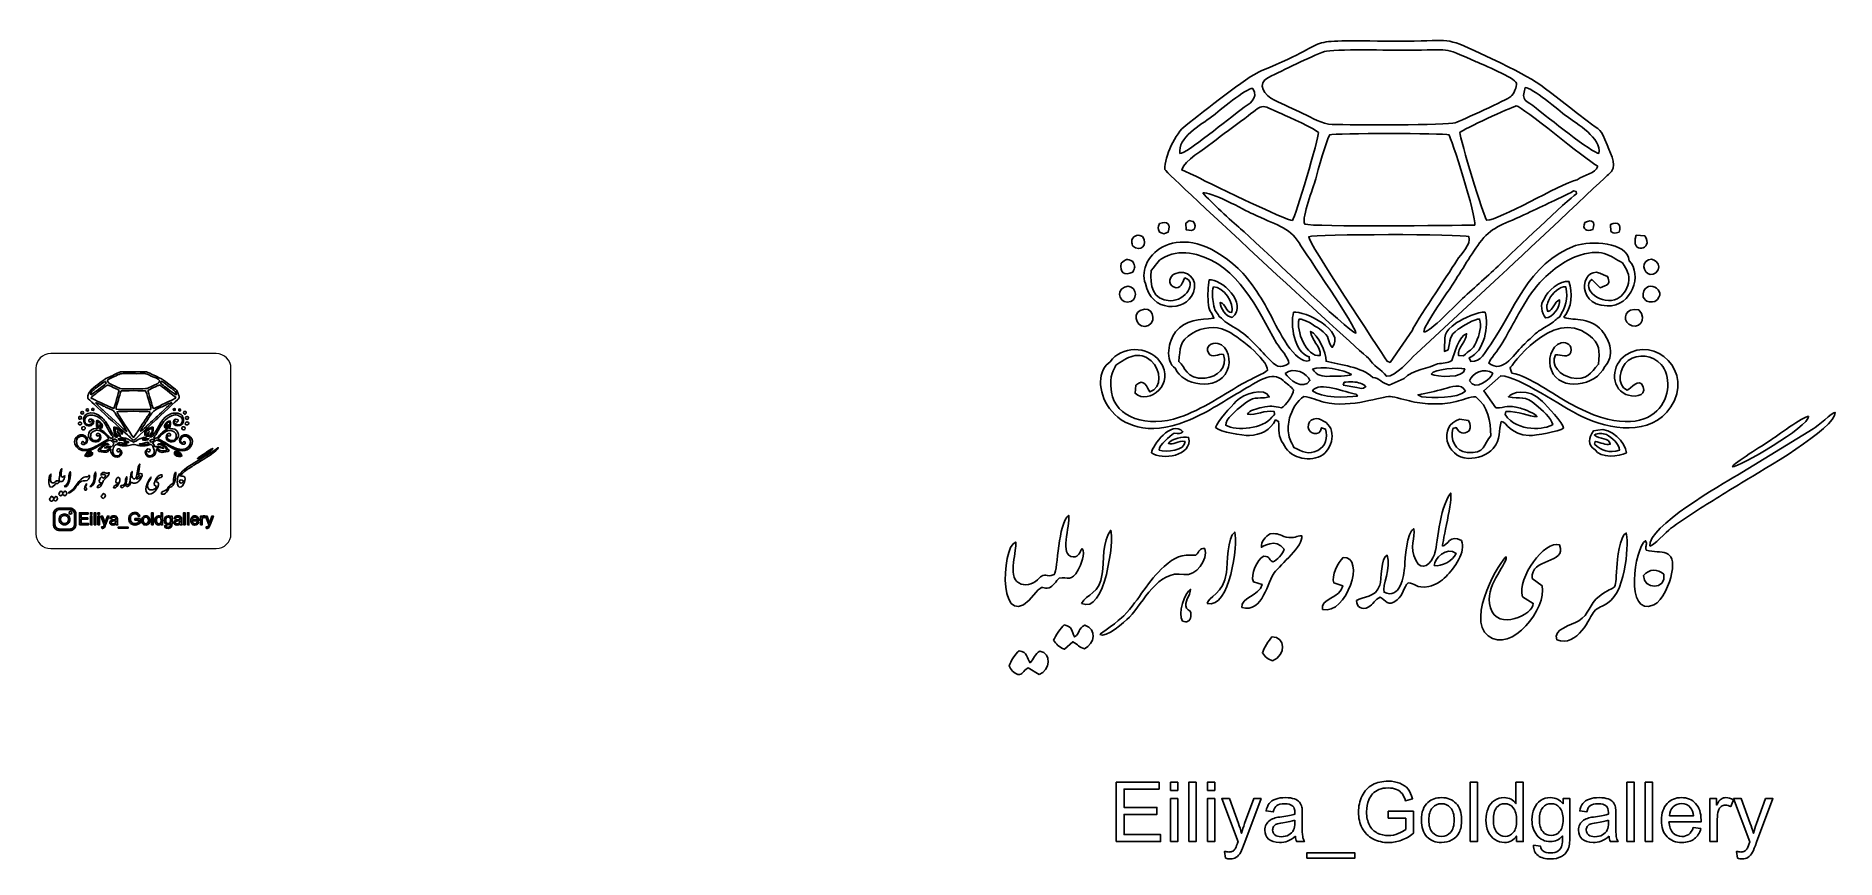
# Model space of a CAD drawing. Header units: millimetres. Extents: x -159 to 208, y -33 to 135.
import ezdxf

# ---------------------------------------------------------------- set-up
doc = ezdxf.new("R2010")
doc.units = ezdxf.units.MM
doc.header["$MEASUREMENT"] = 0
doc.layers.add('Layer 1', color=7, linetype='Continuous')

msp = doc.modelspace()

# ---------------------------------------------------------------- linework, layer by layer
at = {"layer": 'Layer 1', "color": 250}
for points, knots in [([(71.2032, 107.9322), (72.1824, 106.4919), (112.1828, 69.6415), (112.9148, 69.3007), (113.5383, 67.9052), (115.4454, 67.1834), (116.4331, 65.7093), (118.3275, 65.6304), (121.1918, 69.0908), (122.5416, 70.3571), (122.5416, 70.3571), (139.4458, 86.0049), (139.4458, 86.0049), (142.2895, 88.6712), (161.7175, 106.9233), (161.7244, 106.8986), (163.8315, 108.4056), (162.3094, 110.6782), (161.4486, 112.9322), (160.1142, 116.4262), (160.2127, 115.6711), (157.3806, 117.8553), (146.3249, 126.3821), (147.9879, 125.7791), (135.6548, 131.5739), (128.0684, 135.1385), (129.8751, 134.1209), (120.4481, 134.1209), (96.6051, 134.1209), (108.1131, 135.1714), (91.0004, 128.1133), (87.5453, 126.6883), (79.445, 119.9306), (75.4569, 116.9217), (73.3649, 115.3432), (71.0582, 110.5473), (71.2032, 107.9322)], [0, 0, 0, 0, 0.08333333, 0.08333333, 0.08333333, 0.16666667, 0.16666667, 0.16666667, 0.25, 0.25, 0.25, 0.33333333, 0.33333333, 0.33333333, 0.41666667, 0.41666667, 0.41666667, 0.5, 0.5, 0.5, 0.58333333, 0.58333333, 0.58333333, 0.66666667, 0.66666667, 0.66666667, 0.75, 0.75, 0.75, 0.83333333, 0.83333333, 0.83333333, 0.91666667, 0.91666667, 0.91666667, 1, 1, 1, 1]), ([(103.7872, 131.9888), (105.4448, 132.5683), (117.7393, 132.2538), (120.448, 132.2538), (130.2601, 132.2538), (127.2135, 133.1874), (134.7726, 129.916), (135.795, 129.4735), (142.7936, 126.5472), (142.9535, 125.5763), (143.082, 124.7958), (142.415, 123.349), (141.8247, 122.8165), (141.1259, 122.1862), (131.7801, 117.9121), (130.4627, 117.455), (128.939, 116.9264), (109.2632, 117.0089), (105.3623, 117.1259), (103.227, 117.1899), (101.2837, 118.4961), (99.3752, 119.3653), (97.4306, 120.2508), (95.4674, 121.1243), (93.5385, 122.0455), (91.5474, 122.9963), (89.7934, 125.475), (92.3425, 126.725), (95.3199, 128.1849), (100.8511, 130.9621), (103.7872, 131.9888)], [0, 0, 0, 0, 0.1, 0.1, 0.1, 0.2, 0.2, 0.2, 0.3, 0.3, 0.3, 0.4, 0.4, 0.4, 0.5, 0.5, 0.5, 0.6, 0.6, 0.6, 0.7, 0.7, 0.7, 0.8, 0.8, 0.8, 0.9, 0.9, 0.9, 1, 1, 1, 1]), ([(74.2783, 111.2011), (73.633, 114.3708), (78.609, 117.0352), (80.7936, 118.7286), (82.1922, 119.8127), (87.8527, 124.583), (89.121, 124.4598), (90.4237, 122.2263), (88.4072, 121.4247), (86.755, 120.1831), (84.422, 118.4298), (75.5029, 111.0644), (74.2783, 111.2011)], [0, 0, 0, 0, 0.25, 0.25, 0.25, 0.5, 0.5, 0.5, 0.75, 0.75, 0.75, 1, 1, 1, 1]), ([(77.0538, 106.7895), (77.0538, 106.7895), (74.6372, 107.8394), (74.6372, 107.8394), (75.2104, 109.7457), (79.1851, 112.0682), (80.8489, 113.3706), (82.995, 115.0506), (85.2938, 116.7315), (87.4931, 118.356), (91.4531, 121.281), (90.2673, 121.4724), (95.0673, 119.2696), (96.3912, 118.6621), (101.9319, 116.2486), (102.542, 115.4437), (102.6449, 114.4267), (97.8606, 98.3052), (97.2274, 97.5264), (96.6092, 97.1757), (78.6154, 105.8907), (77.0538, 106.7895)], [0, 0, 0, 0, 0.14285714, 0.14285714, 0.14285714, 0.28571429, 0.28571429, 0.28571429, 0.42857143, 0.42857143, 0.42857143, 0.57142857, 0.57142857, 0.57142857, 0.71428571, 0.71428571, 0.71428571, 0.85714286, 0.85714286, 0.85714286, 1, 1, 1, 1]), ([(146.9964, 120.4328), (144.9876, 122.0461), (143.8159, 121.83), (144.7646, 124.6349), (146.0322, 124.7824), (151.6837, 119.9251), (153.113, 118.8682), (155.3351, 117.225), (160.3714, 114.3443), (159.7752, 111.2043), (158.6907, 111.1237), (149.0098, 118.8157), (146.9964, 120.4328)], [0, 0, 0, 0, 0.25, 0.25, 0.25, 0.5, 0.5, 0.5, 0.75, 0.75, 0.75, 1, 1, 1, 1]), ([(159.5949, 108.5825), (159.0907, 107.0269), (156.7703, 106.8769), (155.3896, 105.8331), (151.5354, 104.8579), (139.4709, 97.5256), (136.9078, 97.5717), (136.2939, 98.2701), (131.4376, 114.1445), (131.4058, 115.4934), (132.2013, 116.1947), (141.6648, 120.5463), (142.9375, 120.8873), (144.184, 120.8297), (156.8384, 110.0967), (159.5949, 108.5825)], [0, 0, 0, 0, 0.2, 0.2, 0.2, 0.4, 0.4, 0.4, 0.6, 0.6, 0.6, 0.8, 0.8, 0.8, 1, 1, 1, 1]), ([(134.4594, 96.5717), (130.2429, 96.5169), (101.4313, 96.1699), (99.7358, 96.7714), (99.0898, 98.3234), (101.4682, 104.0595), (101.9764, 106.0255), (102.3756, 107.5697), (104.1928, 113.993), (104.8441, 115.0036), (105.9102, 115.3536), (128.0823, 115.3558), (129.1719, 115.0029), (129.5025, 114.7726), (134.8734, 98.2493), (134.4594, 96.5717)], [0, 0, 0, 0, 0.2, 0.2, 0.2, 0.4, 0.4, 0.4, 0.6, 0.6, 0.6, 0.8, 0.8, 0.8, 1, 1, 1, 1]), ([(78.9467, 103.1492), (80.3211, 103.5709), (87.4142, 99.6718), (89.1437, 98.8376), (93.6319, 96.673), (96.5962, 96.2186), (98.5989, 92.9404), (99.9966, 90.6527), (110.3574, 75.5968), (110.1899, 74.5406), (109.0371, 74.4152), (89.3332, 93.57), (86.6581, 95.8151), (84.6982, 97.46), (80.5447, 101.2776), (78.9467, 103.1492)], [0, 0, 0, 0, 0.2, 0.2, 0.2, 0.4, 0.4, 0.4, 0.6, 0.6, 0.6, 0.8, 0.8, 0.8, 1, 1, 1, 1]), ([(154.5929, 103.5539), (154.5929, 103.5539), (155.1341, 103.4534), (155.1341, 103.4534), (155.1341, 103.4534), (155.2156, 102.9723), (155.2156, 102.9723), (153.3493, 101.7301), (142.2366, 91.0409), (139.6983, 88.654), (137.183, 86.289), (134.5127, 83.9259), (131.9654, 81.587), (130.7294, 80.4521), (125.2595, 74.6563), (124.0766, 74.7724), (123.8843, 75.81), (128.582, 82.4095), (129.4851, 83.7723), (131.4517, 86.7396), (133.3684, 90.0655), (135.4375, 92.9259), (137.785, 96.1713), (139.8261, 96.4983), (144.4981, 98.6682), (146.1536, 99.4371), (147.88, 100.2318), (149.5119, 101.0438), (150.9169, 101.743), (153.4418, 102.7777), (154.5929, 103.5539)], [0, 0, 0, 0, 0.1, 0.1, 0.1, 0.2, 0.2, 0.2, 0.3, 0.3, 0.3, 0.4, 0.4, 0.4, 0.5, 0.5, 0.5, 0.6, 0.6, 0.6, 0.7, 0.7, 0.7, 0.8, 0.8, 0.8, 0.9, 0.9, 0.9, 1, 1, 1, 1]), ([(160.9943, 84.1872), (162.0649, 84.5542), (161.9265, 85.1386), (161.5554, 86.0618), (161.5554, 86.0618), (160.7335, 86.4049), (160.7335, 86.4049), (156.4883, 89.1582), (154.4662, 80.2665), (161.4535, 80.0594), (166.6165, 79.9064), (168.6761, 86.5142), (165.9921, 89.2967), (165.6431, 93.1792), (157.9742, 93.4102), (155.0485, 92.3849), (145.2508, 88.9513), (142.1986, 78.4545), (137.6737, 72.1648), (136.5302, 70.5753), (135.8013, 68.64), (133.6213, 68.7499), (133.6213, 68.7499), (133.3115, 69.5091), (133.3115, 69.5091), (136.4275, 70.6626), (137.3893, 76.1211), (136.5645, 78.7706), (135.2751, 78.9951), (131.9714, 77.4624), (130.8003, 76.6561), (127.8058, 74.5946), (128.4296, 74.1491), (128.2654, 70.778), (128.2654, 70.778), (128.9962, 71.0787), (128.9962, 71.0787), (129.5142, 73.1181), (129.1201, 73.9449), (131.0961, 75.3), (132.0609, 75.9617), (134.4067, 77.4823), (135.4422, 77.3921), (135.9513, 75.9806), (135.3496, 74.0668), (134.7473, 72.6792), (134.0008, 70.9597), (133.1992, 71.0168), (132.1713, 69.8734), (132.1713, 69.8734), (131.1364, 69.9328), (131.1364, 69.9328), (130.7895, 71.5843), (132.8504, 72.8565), (132.7949, 74.3914), (131.2182, 73.9564), (130.2187, 70.2957), (129.8016, 68.904), (128.9109, 68.4006), (127.8982, 68.3599), (126.8759, 68.2863), (125.2215, 67.3064), (121.6575, 67.0601), (120.036, 65.2595), (120.036, 65.2595), (117.008, 63.9085), (117.008, 63.9085), (115.5233, 64.3053), (114.9809, 65.3337), (113.6265, 65.4926), (111.3404, 67.6606), (106.9962, 67.9893), (104.1099, 68.7909), (104.1433, 70.618), (102.4929, 74.2379), (100.954, 74.8629), (100.9478, 73.1125), (103.2259, 71.769), (102.8737, 69.9449), (100.0423, 69.5055), (97.9103, 75.1108), (98.5974, 77.3677), (99.6481, 77.4916), (101.772, 76.011), (102.7435, 75.3722), (105.2727, 73.7092), (104.1697, 72.9493), (105.3596, 71.6205), (108.1682, 74.9396), (99.6258, 79.1977), (97.4682, 78.783), (96.7496, 76.2902), (97.5769, 70.5256), (100.6826, 69.6845), (100.6826, 69.6845), (100.7135, 68.9061), (100.7135, 68.9061), (97.788, 67.9622), (94.1163, 75.5614), (93.0035, 77.7923), (91.5082, 80.7899), (88.6049, 85.4281), (86.1757, 87.6799), (74.0743, 98.8976), (65.1548, 90.1764), (67.2211, 84.627), (68.3209, 78.796), (75.3477, 78.6655), (77.0044, 82.8107), (78.0805, 85.5028), (75.7378, 87.7338), (73.2014, 86.6443), (72.0905, 86.1672), (71.8118, 84.435), (72.945, 83.9542), (74.6104, 83.2476), (74.7137, 85.0502), (75.2786, 85.7761), (77.8414, 85.1204), (75.477, 81.0431), (72.2997, 81.1382), (68.5624, 81.25), (68.1486, 84.3051), (68.4217, 87.2729), (69.8971, 88.9748), (69.4457, 89.4074), (71.8891, 90.3621), (73.793, 91.1061), (75.7217, 91.0729), (77.6793, 90.5493), (86.1434, 88.2852), (90.0626, 79.469), (94, 72.492), (94.6342, 71.3683), (96.5785, 69.4497), (96.5062, 68.3385), (94.7313, 67.0354), (93.6876, 67.9147), (92.3887, 69.2694), (91.328, 70.3757), (90.4396, 71.4588), (89.3152, 72.543), (85.9241, 75.8127), (85.9681, 75.0981), (83.8656, 76.5933), (83.2509, 77.0305), (83.0257, 77.4497), (82.3037, 77.8878), (81.5869, 79.1789), (81.363, 78.8517), (81.0868, 80.5372), (80.9039, 81.6532), (80.7407, 82.935), (81.1335, 83.9612), (83.12, 83.9682), (85.4636, 80.6297), (84.8531, 78.7444), (83.6296, 78.7741), (83.6106, 80.5037), (82.5011, 80.7798), (82.4066, 79.6032), (83.8031, 77.8279), (84.9546, 77.7132), (88.3761, 80.6176), (82.5, 85.7132), (80.2399, 85.4112), (79.9447, 84.0862), (79.9695, 82.2944), (80.0284, 80.9127), (80.1145, 78.8959), (80.7204, 79.0501), (81.1945, 77.5437), (78.3937, 77.3566), (75.2527, 77.1923), (73.3952, 74.8099), (71.9555, 72.9633), (71.0547, 68.8446), (73.3677, 67.3176), (74.5927, 63.8753), (81.93, 62.4591), (83.9388, 66.8621), (84.7809, 68.7078), (84.1835, 71.9528), (82.0112, 72.4322), (80.6361, 72.7356), (79.387, 71.7292), (80.096, 70.4922), (80.8492, 69.1781), (82.065, 70.4749), (83.1893, 70.1534), (84.0127, 67.4924), (81.9216, 65.5802), (79.4399, 65.3562), (75.1777, 64.9715), (75.581, 67.7385), (74.0184, 68.6957), (74.3709, 71.4162), (74.0758, 72.8684), (76.804, 74.5147), (78.8573, 75.7538), (81.4139, 76.0545), (83.6506, 75.0757), (85.7657, 74.1502), (92.212, 69.1884), (92.1687, 66.9388), (91.4076, 66.2788), (88.7614, 65.1664), (87.6408, 64.5307), (83.4101, 62.131), (78.616, 58.84), (74.2013, 57.3388), (67.653, 55.1122), (61.0943, 57.2275), (60.2752, 62.4576), (59.6749, 66.2906), (60.9552, 66.9801), (61.1827, 67.9761), (63.4079, 69.5207), (65.8666, 71.0805), (68.4194, 68.8508), (70.3851, 67.1339), (70.6772, 63.321), (68.1315, 62.5216), (67.474, 63.4149), (67.0748, 65.4974), (65.2441, 63.8818), (65.2441, 63.8818), (65.1259, 62.234), (65.1259, 62.234), (67.9082, 59.7643), (73.5572, 64.1737), (70.1625, 68.7459), (67.7418, 72.0063), (62.1984, 71.9331), (60.0518, 68.6692), (54.8845, 65.6115), (59.6639, 50.3135), (75.5597, 56.5369), (79.5236, 58.0888), (82.8619, 60.3972), (86.4737, 62.4965), (90.3104, 64.7265), (92.9905, 66.9079), (95.3466, 64.8238), (96.0398, 64.2107), (97.0095, 63.6006), (97.4743, 62.9119), (97.3689, 61.8942), (95.9089, 59.7594), (95.0126, 59.2455), (93.2333, 59.6563), (92.8955, 59.7778), (90.9715, 59.3219), (90.0911, 59.1132), (88.3652, 58.7882), (88.0765, 57.9705), (89.7497, 57.6191), (91.5575, 58.9204), (93.537, 58.5098), (93.6423, 57.7296), (93.6506, 57.9197), (93.0178, 57.3749), (91.3693, 54.9709), (85.7431, 54.4963), (83.6267, 55.7199), (83.4581, 56.899), (85.9641, 58.9439), (86.9009, 59.7027), (89.7286, 61.993), (89.4626, 60.8932), (92.4921, 61.5007), (91.6583, 63.5351), (87.2854, 62.2241), (85.7543, 60.6028), (84.7224, 59.5101), (81.8608, 56.5107), (81.5357, 55.2749), (82.5228, 54.3207), (86.9671, 53.592), (88.445, 53.6349), (90.7209, 53.701), (92.7753, 54.739), (93.7825, 56.8021), (93.7825, 56.8021), (94.3979, 56.4819), (94.3979, 56.4819), (94.5428, 54.9655), (94.2595, 53.2017), (95.3603, 52.0239), (96.3512, 49.1442), (100.3929, 48.1513), (102.9825, 49.4366), (105.4507, 50.6616), (106.4375, 55.1782), (103.6039, 56.5394), (102.411, 57.5596), (100.3303, 57.1263), (100.4679, 55.2661), (100.5621, 53.9921), (102.7606, 53.2218), (103.1703, 55.1932), (103.1703, 55.1932), (104.004, 54.933), (104.004, 54.933), (104.4215, 53.1543), (104.1176, 51.4732), (102.3891, 50.5624), (100.4893, 49.5614), (99.179, 50.415), (97.5031, 51.1823), (97.2808, 52.0399), (96.6804, 52.4409), (96.4732, 53.7397), (96.3044, 54.7974), (96.3641, 56.1667), (96.6416, 57.2029), (97.0492, 58.7255), (98.2076, 60.7626), (99.574, 61.5782), (100.9873, 61.477), (102.2912, 60.7607), (103.6636, 60.4387), (109.474, 59.0756), (115.3903, 61.7251), (117.2368, 61.5843), (118.0459, 61.5226), (120.5687, 60.7831), (121.5918, 60.5709), (123.1936, 60.2386), (124.3539, 60.0865), (126.0029, 60.0801), (127.9041, 60.0727), (128.858, 60.1418), (130.6889, 60.5647), (131.8941, 60.8431), (133.4845, 61.5721), (134.6418, 61.5142), (137.2499, 59.4932), (137.6606, 56.6503), (137.7009, 53.5501), (136.2597, 51.8935), (136.6013, 49.8116), (132.8717, 50.1704), (130.4553, 50.4029), (129.3492, 52.7968), (129.9908, 55.036), (129.9908, 55.036), (130.6786, 55.251), (130.6786, 55.251), (131.3808, 54.0954), (132.0809, 53.6971), (133.2763, 54.593), (133.6434, 55.5962), (133.6421, 55.6391), (133.165, 56.711), (133.165, 56.711), (131.3377, 56.9676), (131.3377, 56.9676), (126.9118, 55.5211), (128.5229, 49.1232), (133.1526, 48.9542), (134.9291, 48.8894), (137.0326, 49.6233), (138.2165, 50.9747), (139.8912, 52.8864), (139.2716, 54.7221), (139.8683, 56.4561), (141.0156, 56.3629), (141.724, 53.7607), (145.5771, 53.6102), (146.8629, 53.56), (151.6632, 54.4564), (152.5994, 55.1297), (152.4818, 56.1735), (149.1698, 59.6696), (148.2637, 60.5876), (145.3291, 63.5608), (141.8369, 62.3349), (141.3201, 61.5272), (143.701, 60.961), (144.7316, 61.9318), (146.992, 59.8478), (148.0093, 58.9098), (150.2054, 57.1437), (150.3652, 55.8408), (148.9249, 54.8896), (143.1747, 54.1451), (140.6329, 57.9041), (140.6329, 57.9041), (140.8207, 58.5125), (140.8207, 58.5125), (143.3893, 58.6971), (145.4746, 57.4026), (147.1883, 57.4776), (146.8344, 58.1317), (144.5972, 58.9331), (143.7594, 59.1793), (141.1011, 59.9605), (140.8606, 59.2896), (138.7866, 59.2522), (138.7866, 59.2522), (136.2971, 62.7644), (136.2971, 62.7644), (136.2971, 62.7644), (139.767, 65.8351), (139.767, 65.8351), (143.8064, 65.5181), (152.0342, 59.5524), (156.3167, 57.5071), (162.0166, 54.785), (170.3735, 53.3517), (174.4844, 59.4419), (179.2722, 66.5351), (171.2725, 74.1499), (165.2377, 70.0019), (162.4508, 68.0864), (161.9614, 63.5997), (165.3172, 62.0148), (166.4987, 61.4568), (169.659, 61.3661), (168.8041, 63.5682), (168.0026, 65.6328), (166.3205, 63.0914), (165.5407, 62.9014), (163.3111, 63.8609), (163.9927, 67.5567), (165.7741, 68.9231), (167.7623, 70.4483), (170.8469, 69.9605), (172.4814, 68.1325), (176.4521, 63.6917), (172.3996, 49.9165), (153.8709, 60.14), (150.5908, 61.9498), (145.5278, 65.725), (142.0511, 66.3801), (142.0511, 66.3801), (141.6825, 67.402), (141.6825, 67.402), (141.6829, 67.413), (150.1557, 79.8075), (157.6524, 74.1909), (160.1381, 72.3285), (159.9043, 71.0182), (159.742, 68.1614), (157.975, 66.3188), (157.5056, 64.7801), (154.1293, 65.4161), (152.0689, 65.8043), (149.7671, 67.9152), (150.9494, 70.1006), (152.0452, 70.2013), (153.63, 69.2403), (154.0445, 70.6655), (154.4266, 71.9793), (153.295, 72.8623), (152.0727, 72.5247), (149.9144, 71.9285), (149.3156, 68.8492), (150.0881, 66.9427), (151.8884, 62.5002), (159.2388, 63.6812), (160.9763, 67.6937), (163.0696, 69.8836), (162.0767, 72.9853), (160.3721, 75.0345), (157.8558, 78.0596), (153.9216, 76.9356), (152.6554, 77.7857), (154.2451, 79.6624), (154.5051, 82.7914), (153.6654, 85.08), (152.0792, 85.4169), (148.991, 83.0504), (148.6379, 81.4415), (147.6681, 80.499), (148.1492, 78.5613), (148.8829, 77.6215), (150.3796, 77.501), (151.8928, 79.935), (151.7844, 81.2976), (150.677, 80.984), (150.5338, 79.1721), (149.3445, 78.9393), (148.9504, 80.1114), (149.2276, 80.3987), (149.677, 81.5068), (150.1908, 82.5549), (151.898, 84.1757), (153.0529, 83.9424), (153.6334, 81.356), (152.8843, 79.9144), (151.7975, 77.8317), (150.8547, 77.3674), (150.8641, 76.9874), (150.0502, 76.4787), (146.8645, 74.4873), (148.0967, 75.6027), (144.641, 72.3561), (142.8037, 70.6301), (140.2152, 66.0854), (137.3221, 68.3689), (137.4428, 69.0108), (139.3402, 71.2779), (139.8559, 72.1246), (140.6922, 73.4977), (141.467, 74.9666), (142.2469, 76.3641), (143.7972, 79.1417), (145.3032, 82.0112), (147.372, 84.4257), (149.3121, 86.6901), (152.1885, 88.9861), (154.9785, 90.0817), (160.4289, 92.222), (162.0661, 90.155), (164.6415, 88.8604), (165.502, 87.3178), (166.1232, 86.6716), (165.8053, 84.7164), (165.6045, 83.4813), (164.6797, 82.0774), (163.5397, 81.5354), (160.4712, 80.0765), (155.9934, 83.4688), (158.3314, 85.4873), (158.3314, 85.4873), (160.0755, 83.7983), (160.0755, 83.7983), (160.0755, 83.7983), (160.9943, 84.1872), (160.9943, 84.1872)], [0, 0, 0, 0, 0.00564972, 0.00564972, 0.00564972, 0.01129944, 0.01129944, 0.01129944, 0.01694915, 0.01694915, 0.01694915, 0.02259887, 0.02259887, 0.02259887, 0.02824859, 0.02824859, 0.02824859, 0.03389831, 0.03389831, 0.03389831, 0.03954802, 0.03954802, 0.03954802, 0.04519774, 0.04519774, 0.04519774, 0.05084746, 0.05084746, 0.05084746, 0.05649718, 0.05649718, 0.05649718, 0.06214689, 0.06214689, 0.06214689, 0.06779661, 0.06779661, 0.06779661, 0.07344633, 0.07344633, 0.07344633, 0.07909605, 0.07909605, 0.07909605, 0.08474576, 0.08474576, 0.08474576, 0.09039548, 0.09039548, 0.09039548, 0.0960452, 0.0960452, 0.0960452, 0.10169492, 0.10169492, 0.10169492, 0.10734463, 0.10734463, 0.10734463, 0.11299435, 0.11299435, 0.11299435, 0.11864407, 0.11864407, 0.11864407, 0.12429379, 0.12429379, 0.12429379, 0.1299435, 0.1299435, 0.1299435, 0.13559322, 0.13559322, 0.13559322, 0.14124294, 0.14124294, 0.14124294, 0.14689266, 0.14689266, 0.14689266, 0.15254237, 0.15254237, 0.15254237, 0.15819209, 0.15819209, 0.15819209, 0.16384181, 0.16384181, 0.16384181, 0.16949153, 0.16949153, 0.16949153, 0.17514124, 0.17514124, 0.17514124, 0.18079096, 0.18079096, 0.18079096, 0.18644068, 0.18644068, 0.18644068, 0.1920904, 0.1920904, 0.1920904, 0.19774011, 0.19774011, 0.19774011, 0.20338983, 0.20338983, 0.20338983, 0.20903955, 0.20903955, 0.20903955, 0.21468927, 0.21468927, 0.21468927, 0.22033898, 0.22033898, 0.22033898, 0.2259887, 0.2259887, 0.2259887, 0.23163842, 0.23163842, 0.23163842, 0.23728814, 0.23728814, 0.23728814, 0.24293785, 0.24293785, 0.24293785, 0.24858757, 0.24858757, 0.24858757, 0.25423729, 0.25423729, 0.25423729, 0.25988701, 0.25988701, 0.25988701, 0.26553672, 0.26553672, 0.26553672, 0.27118644, 0.27118644, 0.27118644, 0.27683616, 0.27683616, 0.27683616, 0.28248588, 0.28248588, 0.28248588, 0.28813559, 0.28813559, 0.28813559, 0.29378531, 0.29378531, 0.29378531, 0.29943503, 0.29943503, 0.29943503, 0.30508475, 0.30508475, 0.30508475, 0.31073446, 0.31073446, 0.31073446, 0.31638418, 0.31638418, 0.31638418, 0.3220339, 0.3220339, 0.3220339, 0.32768362, 0.32768362, 0.32768362, 0.33333333, 0.33333333, 0.33333333, 0.33898305, 0.33898305, 0.33898305, 0.34463277, 0.34463277, 0.34463277, 0.35028249, 0.35028249, 0.35028249, 0.3559322, 0.3559322, 0.3559322, 0.36158192, 0.36158192, 0.36158192, 0.36723164, 0.36723164, 0.36723164, 0.37288136, 0.37288136, 0.37288136, 0.37853107, 0.37853107, 0.37853107, 0.38418079, 0.38418079, 0.38418079, 0.38983051, 0.38983051, 0.38983051, 0.39548023, 0.39548023, 0.39548023, 0.40112994, 0.40112994, 0.40112994, 0.40677966, 0.40677966, 0.40677966, 0.41242938, 0.41242938, 0.41242938, 0.4180791, 0.4180791, 0.4180791, 0.42372881, 0.42372881, 0.42372881, 0.42937853, 0.42937853, 0.42937853, 0.43502825, 0.43502825, 0.43502825, 0.44067797, 0.44067797, 0.44067797, 0.44632768, 0.44632768, 0.44632768, 0.4519774, 0.4519774, 0.4519774, 0.45762712, 0.45762712, 0.45762712, 0.46327684, 0.46327684, 0.46327684, 0.46892655, 0.46892655, 0.46892655, 0.47457627, 0.47457627, 0.47457627, 0.48022599, 0.48022599, 0.48022599, 0.48587571, 0.48587571, 0.48587571, 0.49152542, 0.49152542, 0.49152542, 0.49717514, 0.49717514, 0.49717514, 0.50282486, 0.50282486, 0.50282486, 0.50847458, 0.50847458, 0.50847458, 0.51412429, 0.51412429, 0.51412429, 0.51977401, 0.51977401, 0.51977401, 0.52542373, 0.52542373, 0.52542373, 0.53107345, 0.53107345, 0.53107345, 0.53672316, 0.53672316, 0.53672316, 0.54237288, 0.54237288, 0.54237288, 0.5480226, 0.5480226, 0.5480226, 0.55367232, 0.55367232, 0.55367232, 0.55932203, 0.55932203, 0.55932203, 0.56497175, 0.56497175, 0.56497175, 0.57062147, 0.57062147, 0.57062147, 0.57627119, 0.57627119, 0.57627119, 0.5819209, 0.5819209, 0.5819209, 0.58757062, 0.58757062, 0.58757062, 0.59322034, 0.59322034, 0.59322034, 0.59887006, 0.59887006, 0.59887006, 0.60451977, 0.60451977, 0.60451977, 0.61016949, 0.61016949, 0.61016949, 0.61581921, 0.61581921, 0.61581921, 0.62146893, 0.62146893, 0.62146893, 0.62711864, 0.62711864, 0.62711864, 0.63276836, 0.63276836, 0.63276836, 0.63841808, 0.63841808, 0.63841808, 0.6440678, 0.6440678, 0.6440678, 0.64971751, 0.64971751, 0.64971751, 0.65536723, 0.65536723, 0.65536723, 0.66101695, 0.66101695, 0.66101695, 0.66666667, 0.66666667, 0.66666667, 0.67231638, 0.67231638, 0.67231638, 0.6779661, 0.6779661, 0.6779661, 0.68361582, 0.68361582, 0.68361582, 0.68926554, 0.68926554, 0.68926554, 0.69491525, 0.69491525, 0.69491525, 0.70056497, 0.70056497, 0.70056497, 0.70621469, 0.70621469, 0.70621469, 0.71186441, 0.71186441, 0.71186441, 0.71751412, 0.71751412, 0.71751412, 0.72316384, 0.72316384, 0.72316384, 0.72881356, 0.72881356, 0.72881356, 0.73446328, 0.73446328, 0.73446328, 0.74011299, 0.74011299, 0.74011299, 0.74576271, 0.74576271, 0.74576271, 0.75141243, 0.75141243, 0.75141243, 0.75706215, 0.75706215, 0.75706215, 0.76271186, 0.76271186, 0.76271186, 0.76836158, 0.76836158, 0.76836158, 0.7740113, 0.7740113, 0.7740113, 0.77966102, 0.77966102, 0.77966102, 0.78531073, 0.78531073, 0.78531073, 0.79096045, 0.79096045, 0.79096045, 0.79661017, 0.79661017, 0.79661017, 0.80225989, 0.80225989, 0.80225989, 0.8079096, 0.8079096, 0.8079096, 0.81355932, 0.81355932, 0.81355932, 0.81920904, 0.81920904, 0.81920904, 0.82485876, 0.82485876, 0.82485876, 0.83050847, 0.83050847, 0.83050847, 0.83615819, 0.83615819, 0.83615819, 0.84180791, 0.84180791, 0.84180791, 0.84745763, 0.84745763, 0.84745763, 0.85310734, 0.85310734, 0.85310734, 0.85875706, 0.85875706, 0.85875706, 0.86440678, 0.86440678, 0.86440678, 0.8700565, 0.8700565, 0.8700565, 0.87570621, 0.87570621, 0.87570621, 0.88135593, 0.88135593, 0.88135593, 0.88700565, 0.88700565, 0.88700565, 0.89265537, 0.89265537, 0.89265537, 0.89830508, 0.89830508, 0.89830508, 0.9039548, 0.9039548, 0.9039548, 0.90960452, 0.90960452, 0.90960452, 0.91525424, 0.91525424, 0.91525424, 0.92090395, 0.92090395, 0.92090395, 0.92655367, 0.92655367, 0.92655367, 0.93220339, 0.93220339, 0.93220339, 0.93785311, 0.93785311, 0.93785311, 0.94350282, 0.94350282, 0.94350282, 0.94915254, 0.94915254, 0.94915254, 0.95480226, 0.95480226, 0.95480226, 0.96045198, 0.96045198, 0.96045198, 0.96610169, 0.96610169, 0.96610169, 0.97175141, 0.97175141, 0.97175141, 0.97740113, 0.97740113, 0.97740113, 0.98305085, 0.98305085, 0.98305085, 0.98870056, 0.98870056, 0.98870056, 0.99435028, 0.99435028, 0.99435028, 1, 1, 1, 1]), ([(70.0787, 95.1047), (71.0665, 94.7294), (70.8812, 94.7093), (71.835, 95.1261), (72.4884, 96.8145), (71.7106, 97.475), (70.1248, 96.8939), (69.6933, 95.9433), (69.695, 96.0709), (70.0787, 95.1047)], [0, 0, 0, 0, 0.33333333, 0.33333333, 0.33333333, 0.66666667, 0.66666667, 0.66666667, 1, 1, 1, 1]), ([(75.443, 96.9513), (75.443, 96.9513), (75.5192, 95.6393), (75.5192, 95.6393), (77.2927, 95.104), (77.7873, 96.0581), (76.9845, 97.3224), (75.756, 97.5475), (76.4433, 97.6069), (75.443, 96.9513)], [0, 0, 0, 0, 0.33333333, 0.33333333, 0.33333333, 0.66666667, 0.66666667, 0.66666667, 1, 1, 1, 1]), ([(156.9011, 97.1285), (156.3265, 95.6309), (157.2493, 95.149), (158.5697, 95.6977), (159.1004, 97.2354), (158.5357, 97.8299), (156.9011, 97.1285)], [0, 0, 0, 0, 0.5, 0.5, 0.5, 1, 1, 1, 1]), ([(163.9376, 95.1059), (164.3551, 96.7484), (163.8024, 97.3806), (162.1709, 96.7056), (162.1709, 96.7056), (162.245, 95.2893), (162.245, 95.2893), (163.0991, 94.788), (162.9313, 94.8954), (163.9376, 95.1059)], [0, 0, 0, 0, 0.33333333, 0.33333333, 0.33333333, 0.66666667, 0.66666667, 0.66666667, 1, 1, 1, 1]), ([(64.8472, 94.1986), (64.2732, 93.2609), (64.3522, 93.448), (64.6126, 92.3696), (66.2546, 90.8639), (67.8516, 92.5626), (66.5929, 94.2554), (65.6445, 94.6043), (65.7645, 94.6335), (64.8472, 94.1986)], [0, 0, 0, 0, 0.33333333, 0.33333333, 0.33333333, 0.66666667, 0.66666667, 0.66666667, 1, 1, 1, 1]), ([(121.7206, 75.1034), (121.7206, 75.1034), (117.1645, 68.5531), (117.1645, 68.5531), (117.1645, 68.5531), (116.5662, 68.7947), (116.5662, 68.7947), (114.884, 71.4245), (100.334, 93.1493), (100.5625, 94.1978), (101.7793, 94.7473), (131.8401, 94.7786), (133.2564, 94.2162), (133.7955, 92.6528), (131.5936, 90.678), (130.7987, 89.3721), (128.8163, 86.1157), (122.3735, 76.7898), (121.7206, 75.1034)], [0, 0, 0, 0, 0.16666667, 0.16666667, 0.16666667, 0.33333333, 0.33333333, 0.33333333, 0.5, 0.5, 0.5, 0.66666667, 0.66666667, 0.66666667, 0.83333333, 0.83333333, 0.83333333, 1, 1, 1, 1]), ([(167.4207, 94.4973), (165.9776, 90.4547), (171.1812, 91.4687), (169.1678, 94.4078), (169.1678, 94.4078), (167.4207, 94.4973), (167.4207, 94.4973)], [0, 0, 0, 0, 0.5, 0.5, 0.5, 1, 1, 1, 1]), ([(62.2588, 88.7911), (61.9074, 86.9274), (62.9413, 86.1045), (64.6512, 86.9743), (65.1734, 87.9918), (65.1446, 88.1275), (64.6459, 89.1615), (63.4268, 89.7658), (63.1996, 89.6287), (62.2588, 88.7911)], [0, 0, 0, 0, 0.33333333, 0.33333333, 0.33333333, 0.66666667, 0.66666667, 0.66666667, 1, 1, 1, 1]), ([(169.3513, 89.1263), (168.2021, 87.9068), (169.9006, 85.607), (171.4096, 86.8609), (173.1133, 88.2765), (170.7546, 90.6154), (169.3513, 89.1263)], [0, 0, 0, 0, 0.5, 0.5, 0.5, 1, 1, 1, 1]), ([(62.982, 83.9259), (60.8291, 83.032), (62.2562, 80.2326), (64.2392, 80.9902), (66.0311, 81.6748), (65.0806, 84.7972), (62.982, 83.9259)], [0, 0, 0, 0, 0.5, 0.5, 0.5, 1, 1, 1, 1]), ([(168.8039, 81.8437), (169.606, 80.8281), (169.9351, 80.7832), (171.1996, 80.9668), (174.5851, 83.2303), (168.5934, 86.1911), (168.8039, 81.8437)], [0, 0, 0, 0, 0.5, 0.5, 0.5, 1, 1, 1, 1]), ([(66.1328, 79.1582), (64.2898, 78.197), (65.7738, 75.0693), (67.8575, 76.1041), (69.651, 76.9948), (68.6717, 80.4824), (66.1328, 79.1582)], [0, 0, 0, 0, 0.5, 0.5, 0.5, 1, 1, 1, 1]), ([(167.9781, 79.2661), (165.1193, 79.907), (164.5113, 77.3157), (165.8867, 76.3288), (167.7041, 75.0246), (169.9202, 77.2605), (167.9781, 79.2661)], [0, 0, 0, 0, 0.5, 0.5, 0.5, 1, 1, 1, 1]), ([(95.7348, 66.3105), (97.4579, 67.697), (100.2669, 66.354), (100.8087, 64.8375), (99.4888, 62.7784), (96.5362, 64.9796), (95.7348, 66.3105)], [0, 0, 0, 0, 0.5, 0.5, 0.5, 1, 1, 1, 1]), ([(101.3506, 67.1658), (102.8147, 67.9109), (107.9696, 67.0888), (109.2777, 66.0684), (108.5878, 65.6492), (105.8976, 65.7871), (104.8351, 65.7086), (103.3115, 65.5961), (102.245, 65.8752), (101.3506, 67.1658)], [0, 0, 0, 0, 0.33333333, 0.33333333, 0.33333333, 0.66666667, 0.66666667, 0.66666667, 1, 1, 1, 1]), ([(125.5375, 66.1566), (126.251, 67.216), (131.1621, 67.5978), (132.3922, 67.2098), (132.4155, 65.2072), (126.6021, 65.5415), (125.5375, 66.1566)], [0, 0, 0, 0, 0.5, 0.5, 0.5, 1, 1, 1, 1]), ([(133.3879, 64.7846), (133.7293, 66.1841), (136.5392, 67.6869), (138.1365, 66.3242), (137.6943, 65.1692), (134.4936, 62.5303), (133.3879, 64.7846)], [0, 0, 0, 0, 0.5, 0.5, 0.5, 1, 1, 1, 1]), ([(110.2537, 62.0604), (110.2537, 62.0604), (110.5133, 61.6564), (110.5133, 61.6564), (108.4212, 61.3667), (102.9614, 61.2288), (101.3386, 62.7367), (102.6427, 64.7709), (108.154, 62.3807), (110.2537, 62.0604)], [0, 0, 0, 0, 0.33333333, 0.33333333, 0.33333333, 0.66666667, 0.66666667, 0.66666667, 1, 1, 1, 1]), ([(107.5921, 63.8901), (107.5921, 63.8901), (107.8029, 64.505), (107.8029, 64.505), (108.0536, 64.5394), (109.3039, 64.5551), (109.5937, 64.5678), (110.6069, 64.5004), (111.6286, 64.2405), (112.2256, 63.6344), (111.4915, 63.0256), (111.4173, 63.2222), (110.3926, 63.4001), (110.3926, 63.4001), (107.5921, 63.8901), (107.5921, 63.8901)], [0, 0, 0, 0, 0.2, 0.2, 0.2, 0.4, 0.4, 0.4, 0.6, 0.6, 0.6, 0.8, 0.8, 0.8, 1, 1, 1, 1]), ([(123.6244, 61.4902), (123.6244, 61.4902), (122.8589, 61.9551), (122.8589, 61.9551), (124.7545, 62.3392), (126.3355, 62.6127), (128.2125, 63.1246), (129.6109, 63.506), (131.7503, 64.4375), (132.5428, 62.6904), (130.9641, 61.0948), (125.7688, 61.391), (123.6244, 61.4902)], [0, 0, 0, 0, 0.25, 0.25, 0.25, 0.5, 0.5, 0.5, 0.75, 0.75, 0.75, 1, 1, 1, 1]), ([(70.0023, 50.6134), (70.062, 51.8717), (72.1511, 53.3655), (73.1198, 54.1277), (74.1675, 54.0611), (74.1412, 53.8128), (74.8888, 54.4051), (72.5046, 56.7956), (68.6526, 51.6319), (68.4583, 50.0904), (70.6033, 48.5591), (76.893, 49.3614), (76.0495, 53.2172), (74.909, 53.5496), (72.6084, 52.9706), (71.9055, 52.0208), (72.8661, 51.5013), (73.8676, 52.7035), (75.3103, 52.4109), (75.3129, 50.5149), (71.4786, 50.1357), (70.0023, 50.6134)], [0, 0, 0, 0, 0.14285714, 0.14285714, 0.14285714, 0.28571429, 0.28571429, 0.28571429, 0.42857143, 0.42857143, 0.42857143, 0.57142857, 0.57142857, 0.57142857, 0.71428571, 0.71428571, 0.71428571, 0.85714286, 0.85714286, 0.85714286, 1, 1, 1, 1]), ([(159.6051, 54.7302), (159.6051, 54.7302), (158.6809, 54.5587), (158.6809, 54.5587), (157.7082, 53.1444), (157.3737, 51.7416), (159.0465, 50.7107), (159.9999, 48.9786), (164.0162, 49.2416), (165.3982, 50.0825), (165.2353, 52.1181), (162.2787, 55.4726), (159.6051, 54.7302)], [0, 0, 0, 0, 0.25, 0.25, 0.25, 0.5, 0.5, 0.5, 0.75, 0.75, 0.75, 1, 1, 1, 1]), ([(187.0193, 47.219), (188.3796, 47.097), (202.6699, 55.4841), (202.6095, 57.5107), (201.5616, 57.6095), (195.9597, 53.384), (194.6308, 52.5141), (193.4828, 51.7627), (187.2176, 47.9527), (187.0193, 47.219)], [0, 0, 0, 0, 0.33333333, 0.33333333, 0.33333333, 0.66666667, 0.66666667, 0.66666667, 1, 1, 1, 1]), ([(158.9048, 51.85), (158.9048, 51.85), (159.0477, 52.4113), (159.0477, 52.4113), (160.0676, 52.1815), (161.2324, 51.6448), (162.1253, 51.8384), (161.8642, 53.258), (159.9331, 52.8132), (158.8788, 53.7033), (159.7283, 54.2383), (160.408, 54.0703), (161.3643, 53.8042), (162.3931, 53.1962), (164.065, 51.8513), (163.9835, 50.629), (161.9042, 49.9747), (160.4118, 50.4269), (158.9048, 51.85)], [0, 0, 0, 0, 0.16666667, 0.16666667, 0.16666667, 0.33333333, 0.33333333, 0.33333333, 0.5, 0.5, 0.5, 0.66666667, 0.66666667, 0.66666667, 0.83333333, 0.83333333, 0.83333333, 1, 1, 1, 1]), ([(74.7871, 15.7254), (75.6845, 15.4698), (76.3065, 15.5658), (76.4834, 16.6945), (76.6961, 18.0526), (76.0198, 17.7209), (75.6367, 18.4117), (74.9616, 19.6289), (76.4124, 20.9125), (76.4587, 22.2535), (75.226, 21.6034), (73.7569, 17.2058), (74.7871, 15.7254)], [0, 0, 0, 0, 0.25, 0.25, 0.25, 0.5, 0.5, 0.5, 0.75, 0.75, 0.75, 1, 1, 1, 1]), ([(61.274, -29.2671), (61.274, -29.2671), (61.274, -17.1429), (61.274, -17.1429), (61.274, -17.1429), (70.0285, -17.1429), (70.0285, -17.1429), (70.0285, -17.1429), (70.0285, -18.5653), (70.0285, -18.5653), (70.0285, -18.5653), (62.8827, -18.5653), (62.8827, -18.5653), (62.8827, -18.5653), (62.8827, -22.2906), (62.8827, -22.2906), (62.8827, -22.2906), (69.5713, -22.2906), (69.5713, -22.2906), (69.5713, -22.2906), (69.5713, -23.713), (69.5713, -23.713), (69.5713, -23.713), (62.8827, -23.713), (62.8827, -23.713), (62.8827, -23.713), (62.8827, -27.8447), (62.8827, -27.8447), (62.8827, -27.8447), (70.3164, -27.8447), (70.3164, -27.8447), (70.3164, -27.8447), (70.3164, -29.2671), (70.3164, -29.2671), (70.3164, -29.2671), (61.274, -29.2671), (61.274, -29.2671)], [0, 0, 0, 0, 0.08333333, 0.08333333, 0.08333333, 0.16666667, 0.16666667, 0.16666667, 0.25, 0.25, 0.25, 0.33333333, 0.33333333, 0.33333333, 0.41666667, 0.41666667, 0.41666667, 0.5, 0.5, 0.5, 0.58333333, 0.58333333, 0.58333333, 0.66666667, 0.66666667, 0.66666667, 0.75, 0.75, 0.75, 0.83333333, 0.83333333, 0.83333333, 0.91666667, 0.91666667, 0.91666667, 1, 1, 1, 1]), ([(72.3484, -18.8362), (72.3484, -18.8362), (72.3484, -17.1429), (72.3484, -17.1429), (72.3484, -17.1429), (73.8385, -17.1429), (73.8385, -17.1429), (73.8385, -17.1429), (73.8385, -18.8362), (73.8385, -18.8362), (73.8385, -18.8362), (72.3484, -18.8362), (72.3484, -18.8362)], [0, 0, 0, 0, 0.25, 0.25, 0.25, 0.5, 0.5, 0.5, 0.75, 0.75, 0.75, 1, 1, 1, 1]), ([(76.0765, -29.2671), (76.0765, -29.2671), (76.0765, -17.1429), (76.0765, -17.1429), (76.0765, -17.1429), (77.5667, -17.1429), (77.5667, -17.1429), (77.5667, -17.1429), (77.5667, -29.2671), (77.5667, -29.2671), (77.5667, -29.2671), (76.0765, -29.2671), (76.0765, -29.2671)], [0, 0, 0, 0, 0.25, 0.25, 0.25, 0.5, 0.5, 0.5, 0.75, 0.75, 0.75, 1, 1, 1, 1]), ([(79.8724, -18.8362), (79.8724, -18.8362), (79.8724, -17.1429), (79.8724, -17.1429), (79.8724, -17.1429), (81.3625, -17.1429), (81.3625, -17.1429), (81.3625, -17.1429), (81.3625, -18.8362), (81.3625, -18.8362), (81.3625, -18.8362), (79.8724, -18.8362), (79.8724, -18.8362)], [0, 0, 0, 0, 0.25, 0.25, 0.25, 0.5, 0.5, 0.5, 0.75, 0.75, 0.75, 1, 1, 1, 1]), ([(116.7954, -24.5088), (116.7954, -24.5088), (116.7954, -23.0864), (116.7954, -23.0864), (116.7954, -23.0864), (121.9262, -23.0864), (121.9262, -23.0864), (121.9262, -23.0864), (121.9262, -27.5794), (121.9262, -27.5794), (121.1388, -28.2059), (120.326, -28.6801), (119.4878, -28.9962), (118.6496, -29.3123), (117.7888, -29.4703), (116.9083, -29.4703), (115.7173, -29.4703), (114.6364, -29.2163), (113.6628, -28.7055), (112.6919, -28.1975), (111.9553, -27.4581), (111.4614, -26.4957), (110.9647, -25.5305), (110.7164, -24.4524), (110.7164, -23.2642), (110.7164, -22.0846), (110.9619, -20.9839), (111.4558, -19.9594), (111.9497, -18.9378), (112.6581, -18.1786), (113.5837, -17.6847), (114.5094, -17.188), (115.5762, -16.9397), (116.7841, -16.9397), (117.659, -16.9397), (118.4521, -17.0808), (119.1604, -17.3658), (119.8688, -17.6509), (120.4248, -18.046), (120.8255, -18.5511), (121.2291, -19.0591), (121.5339, -19.7224), (121.7428, -20.538), (121.7428, -20.538), (120.295, -20.9331), (120.295, -20.9331), (120.1115, -20.3179), (119.8857, -19.8324), (119.6176, -19.4768), (119.3467, -19.1241), (118.9629, -18.8418), (118.4605, -18.6302), (117.961, -18.4185), (117.405, -18.3113), (116.7926, -18.3113), (116.0616, -18.3113), (115.4295, -18.4241), (114.8932, -18.6471), (114.3598, -18.8701), (113.9309, -19.1636), (113.6007, -19.5305), (113.2733, -19.8945), (113.0193, -20.2953), (112.8387, -20.7299), (112.5311, -21.4834), (112.3758, -22.2962), (112.3758, -23.1739), (112.3758, -24.2577), (112.5621, -25.1636), (112.9318, -25.8946), (113.3043, -26.6227), (113.8462, -27.1645), (114.5546, -27.5173), (115.2658, -27.8701), (116.0193, -28.0479), (116.818, -28.0479), (117.5123, -28.0479), (118.1896, -27.9124), (118.85, -27.6443), (119.5104, -27.3734), (120.0099, -27.0883), (120.3514, -26.7807), (120.3514, -26.7807), (120.3514, -24.5088), (120.3514, -24.5088), (120.3514, -24.5088), (116.7954, -24.5088), (116.7954, -24.5088)], [0, 0, 0, 0, 0.03448276, 0.03448276, 0.03448276, 0.06896552, 0.06896552, 0.06896552, 0.10344828, 0.10344828, 0.10344828, 0.13793103, 0.13793103, 0.13793103, 0.17241379, 0.17241379, 0.17241379, 0.20689655, 0.20689655, 0.20689655, 0.24137931, 0.24137931, 0.24137931, 0.27586207, 0.27586207, 0.27586207, 0.31034483, 0.31034483, 0.31034483, 0.34482759, 0.34482759, 0.34482759, 0.37931034, 0.37931034, 0.37931034, 0.4137931, 0.4137931, 0.4137931, 0.44827586, 0.44827586, 0.44827586, 0.48275862, 0.48275862, 0.48275862, 0.51724138, 0.51724138, 0.51724138, 0.55172414, 0.55172414, 0.55172414, 0.5862069, 0.5862069, 0.5862069, 0.62068966, 0.62068966, 0.62068966, 0.65517241, 0.65517241, 0.65517241, 0.68965517, 0.68965517, 0.68965517, 0.72413793, 0.72413793, 0.72413793, 0.75862069, 0.75862069, 0.75862069, 0.79310345, 0.79310345, 0.79310345, 0.82758621, 0.82758621, 0.82758621, 0.86206897, 0.86206897, 0.86206897, 0.89655172, 0.89655172, 0.89655172, 0.93103448, 0.93103448, 0.93103448, 0.96551724, 0.96551724, 0.96551724, 1, 1, 1, 1]), ([(133.4916, -29.2671), (133.4916, -29.2671), (133.4916, -17.1429), (133.4916, -17.1429), (133.4916, -17.1429), (134.9818, -17.1429), (134.9818, -17.1429), (134.9818, -17.1429), (134.9818, -29.2671), (134.9818, -29.2671), (134.9818, -29.2671), (133.4916, -29.2671), (133.4916, -29.2671)], [0, 0, 0, 0, 0.25, 0.25, 0.25, 0.5, 0.5, 0.5, 0.75, 0.75, 0.75, 1, 1, 1, 1]), ([(142.9602, -29.2671), (142.9602, -29.2671), (142.9602, -28.1523), (142.9602, -28.1523), (142.4042, -29.0187), (141.5857, -29.4534), (140.5048, -29.4534), (139.8049, -29.4534), (139.1614, -29.2615), (138.5773, -28.8748), (137.9902, -28.491), (137.5359, -27.9519), (137.2113, -27.2633), (136.8896, -26.5719), (136.7287, -25.7788), (136.7287, -24.8814), (136.7287, -24.0065), (136.8755, -23.2134), (137.1661, -22.4994), (137.4597, -21.7882), (137.8971, -21.2407), (138.4813, -20.8625), (139.0627, -20.4815), (139.7174, -20.2925), (140.4371, -20.2925), (140.9677, -20.2925), (141.439, -20.4053), (141.851, -20.6283), (142.2631, -20.8512), (142.5989, -21.1448), (142.8586, -21.5032), (142.8586, -21.5032), (142.8586, -17.1429), (142.8586, -17.1429), (142.8586, -17.1429), (144.3487, -17.1429), (144.3487, -17.1429), (144.3487, -17.1429), (144.3487, -29.2671), (144.3487, -29.2671), (144.3487, -29.2671), (142.9602, -29.2671), (142.9602, -29.2671)], [0, 0, 0, 0, 0.07142857, 0.07142857, 0.07142857, 0.14285714, 0.14285714, 0.14285714, 0.21428571, 0.21428571, 0.21428571, 0.28571429, 0.28571429, 0.28571429, 0.35714286, 0.35714286, 0.35714286, 0.42857143, 0.42857143, 0.42857143, 0.5, 0.5, 0.5, 0.57142857, 0.57142857, 0.57142857, 0.64285714, 0.64285714, 0.64285714, 0.71428571, 0.71428571, 0.71428571, 0.78571429, 0.78571429, 0.78571429, 0.85714286, 0.85714286, 0.85714286, 0.92857143, 0.92857143, 0.92857143, 1, 1, 1, 1]), ([(165.5067, -29.2671), (165.5067, -29.2671), (165.5067, -17.1429), (165.5067, -17.1429), (165.5067, -17.1429), (166.9969, -17.1429), (166.9969, -17.1429), (166.9969, -17.1429), (166.9969, -29.2671), (166.9969, -29.2671), (166.9969, -29.2671), (165.5067, -29.2671), (165.5067, -29.2671)], [0, 0, 0, 0, 0.25, 0.25, 0.25, 0.5, 0.5, 0.5, 0.75, 0.75, 0.75, 1, 1, 1, 1]), ([(169.2687, -29.2671), (169.2687, -29.2671), (169.2687, -17.1429), (169.2687, -17.1429), (169.2687, -17.1429), (170.7589, -17.1429), (170.7589, -17.1429), (170.7589, -17.1429), (170.7589, -29.2671), (170.7589, -29.2671), (170.7589, -29.2671), (169.2687, -29.2671), (169.2687, -29.2671)], [0, 0, 0, 0, 0.25, 0.25, 0.25, 0.5, 0.5, 0.5, 0.75, 0.75, 0.75, 1, 1, 1, 1]), ([(72.3484, -29.2671), (72.3484, -29.2671), (72.3484, -20.4787), (72.3484, -20.4787), (72.3484, -20.4787), (73.8385, -20.4787), (73.8385, -20.4787), (73.8385, -20.4787), (73.8385, -29.2671), (73.8385, -29.2671), (73.8385, -29.2671), (72.3484, -29.2671), (72.3484, -29.2671)], [0, 0, 0, 0, 0.25, 0.25, 0.25, 0.5, 0.5, 0.5, 0.75, 0.75, 0.75, 1, 1, 1, 1]), ([(79.8724, -29.2671), (79.8724, -29.2671), (79.8724, -20.4787), (79.8724, -20.4787), (79.8724, -20.4787), (81.3625, -20.4787), (81.3625, -20.4787), (81.3625, -20.4787), (81.3625, -29.2671), (81.3625, -29.2671), (81.3625, -29.2671), (79.8724, -29.2671), (79.8724, -29.2671)], [0, 0, 0, 0, 0.25, 0.25, 0.25, 0.5, 0.5, 0.5, 0.75, 0.75, 0.75, 1, 1, 1, 1]), ([(83.5667, -32.6453), (83.5667, -32.6453), (83.3973, -31.2681), (83.3973, -31.2681), (83.7247, -31.3555), (84.0069, -31.4007), (84.2496, -31.4007), (84.5827, -31.4007), (84.848, -31.3443), (85.0455, -31.2342), (85.2459, -31.1241), (85.4096, -30.9689), (85.5366, -30.7713), (85.6297, -30.6218), (85.7821, -30.2521), (85.9909, -29.6594), (86.0192, -29.5775), (86.0615, -29.4562), (86.1236, -29.2953), (86.1236, -29.2953), (82.7877, -20.4787), (82.7877, -20.4787), (82.7877, -20.4787), (84.3795, -20.4787), (84.3795, -20.4787), (84.3795, -20.4787), (86.2139, -25.5531), (86.2139, -25.5531), (86.4538, -26.1937), (86.6655, -26.871), (86.8545, -27.5822), (87.0267, -26.9134), (87.2299, -26.253), (87.467, -25.6039), (87.467, -25.6039), (89.3409, -20.4787), (89.3409, -20.4787), (89.3409, -20.4787), (90.8282, -20.4787), (90.8282, -20.4787), (90.8282, -20.4787), (87.5065, -29.4195), (87.5065, -29.4195), (87.1481, -30.3819), (86.8687, -31.0423), (86.6683, -31.4063), (86.403, -31.8946), (86.0982, -32.253), (85.7567, -32.4816), (85.4124, -32.7102), (85.0032, -32.8231), (84.529, -32.8231), (84.2412, -32.8231), (83.9194, -32.7638), (83.5667, -32.6453)], [0, 0, 0, 0, 0.05555556, 0.05555556, 0.05555556, 0.11111111, 0.11111111, 0.11111111, 0.16666667, 0.16666667, 0.16666667, 0.22222222, 0.22222222, 0.22222222, 0.27777778, 0.27777778, 0.27777778, 0.33333333, 0.33333333, 0.33333333, 0.38888889, 0.38888889, 0.38888889, 0.44444444, 0.44444444, 0.44444444, 0.5, 0.5, 0.5, 0.55555556, 0.55555556, 0.55555556, 0.61111111, 0.61111111, 0.61111111, 0.66666667, 0.66666667, 0.66666667, 0.72222222, 0.72222222, 0.72222222, 0.77777778, 0.77777778, 0.77777778, 0.83333333, 0.83333333, 0.83333333, 0.88888889, 0.88888889, 0.88888889, 0.94444444, 0.94444444, 0.94444444, 1, 1, 1, 1]), ([(97.8415, -28.1664), (97.2883, -28.6377), (96.7549, -28.9679), (96.2441, -29.1627), (95.7333, -29.3574), (95.1858, -29.4534), (94.5988, -29.4534), (93.6336, -29.4534), (92.8913, -29.2191), (92.372, -28.7478), (91.8527, -28.2793), (91.5931, -27.6782), (91.5931, -26.9472), (91.5931, -26.5183), (91.6919, -26.126), (91.8866, -25.7704), (92.0842, -25.4148), (92.341, -25.1326), (92.6571, -24.9181), (92.976, -24.7036), (93.3316, -24.5399), (93.7295, -24.4298), (94.023, -24.3536), (94.4661, -24.2802), (95.056, -24.2069), (96.2582, -24.0658), (97.1472, -23.8936), (97.7145, -23.696), (97.7201, -23.4928), (97.723, -23.363), (97.723, -23.3094), (97.723, -22.7054), (97.5818, -22.2793), (97.2996, -22.0309), (96.9186, -21.6951), (96.3514, -21.5286), (95.6006, -21.5286), (94.8979, -21.5286), (94.3786, -21.6528), (94.0456, -21.8983), (93.7098, -22.1438), (93.4642, -22.5784), (93.3034, -23.205), (93.3034, -23.205), (91.8471, -23.0018), (91.8471, -23.0018), (91.9797, -22.3781), (92.1971, -21.8729), (92.5019, -21.4891), (92.8067, -21.1052), (93.2469, -20.8117), (93.8227, -20.6029), (94.3956, -20.3969), (95.0644, -20.2925), (95.8208, -20.2925), (96.5715, -20.2925), (97.1839, -20.3799), (97.6552, -20.5577), (98.1237, -20.7355), (98.4708, -20.9557), (98.691, -21.2238), (98.9111, -21.4919), (99.0663, -21.8306), (99.1566, -22.2398), (99.2046, -22.4938), (99.23, -22.951), (99.23, -23.6086), (99.23, -23.6086), (99.23, -25.5841), (99.23, -25.5841), (99.23, -26.9642), (99.2611, -27.8362), (99.3232, -28.2059), (99.3824, -28.5757), (99.5066, -28.9284), (99.6872, -29.2671), (99.6872, -29.2671), (98.1294, -29.2671), (98.1294, -29.2671), (97.9798, -28.9538), (97.8838, -28.5869), (97.8415, -28.1664)], [0, 0, 0, 0, 0.03703704, 0.03703704, 0.03703704, 0.07407407, 0.07407407, 0.07407407, 0.11111111, 0.11111111, 0.11111111, 0.14814815, 0.14814815, 0.14814815, 0.18518519, 0.18518519, 0.18518519, 0.22222222, 0.22222222, 0.22222222, 0.25925926, 0.25925926, 0.25925926, 0.2962963, 0.2962963, 0.2962963, 0.33333333, 0.33333333, 0.33333333, 0.37037037, 0.37037037, 0.37037037, 0.40740741, 0.40740741, 0.40740741, 0.44444444, 0.44444444, 0.44444444, 0.48148148, 0.48148148, 0.48148148, 0.51851852, 0.51851852, 0.51851852, 0.55555556, 0.55555556, 0.55555556, 0.59259259, 0.59259259, 0.59259259, 0.62962963, 0.62962963, 0.62962963, 0.66666667, 0.66666667, 0.66666667, 0.7037037, 0.7037037, 0.7037037, 0.74074074, 0.74074074, 0.74074074, 0.77777778, 0.77777778, 0.77777778, 0.81481481, 0.81481481, 0.81481481, 0.85185185, 0.85185185, 0.85185185, 0.88888889, 0.88888889, 0.88888889, 0.92592593, 0.92592593, 0.92592593, 0.96296296, 0.96296296, 0.96296296, 1, 1, 1, 1]), ([(123.549, -24.8729), (123.549, -23.2501), (124.0006, -22.0479), (124.9065, -21.2661), (125.66, -20.617), (126.5829, -20.2925), (127.6694, -20.2925), (128.8745, -20.2925), (129.8623, -20.6876), (130.6299, -21.4778), (131.3948, -22.2652), (131.7786, -23.3574), (131.7786, -24.7487), (131.7786, -25.8776), (131.6092, -26.7638), (131.2706, -27.4101), (130.9319, -28.0564), (130.438, -28.5587), (129.7889, -28.9171), (129.1426, -29.2756), (128.4343, -29.4534), (127.6694, -29.4534), (126.4389, -29.4534), (125.4455, -29.0611), (124.6864, -28.2737), (123.9272, -27.4863), (123.549, -26.3518), (123.549, -24.8729)], [0, 0, 0, 0, 0.11111111, 0.11111111, 0.11111111, 0.22222222, 0.22222222, 0.22222222, 0.33333333, 0.33333333, 0.33333333, 0.44444444, 0.44444444, 0.44444444, 0.55555556, 0.55555556, 0.55555556, 0.66666667, 0.66666667, 0.66666667, 0.77777778, 0.77777778, 0.77777778, 0.88888889, 0.88888889, 0.88888889, 1, 1, 1, 1]), ([(125.073, -24.8757), (125.073, -25.999), (125.3185, -26.84), (125.8096, -27.396), (126.3035, -27.9548), (126.9215, -28.2342), (127.6694, -28.2342), (128.4089, -28.2342), (129.0241, -27.9548), (129.518, -27.3931), (130.0091, -26.8315), (130.2546, -25.9764), (130.2546, -24.8278), (130.2546, -23.744), (130.0062, -22.9228), (129.5123, -22.3668), (129.0185, -21.808), (128.4032, -21.5286), (127.6694, -21.5286), (126.9215, -21.5286), (126.3035, -21.8052), (125.8096, -22.3611), (125.3185, -22.9171), (125.073, -23.7553), (125.073, -24.8757)], [0, 0, 0, 0, 0.125, 0.125, 0.125, 0.25, 0.25, 0.25, 0.375, 0.375, 0.375, 0.5, 0.5, 0.5, 0.625, 0.625, 0.625, 0.75, 0.75, 0.75, 0.875, 0.875, 0.875, 1, 1, 1, 1]), ([(138.2527, -24.8842), (138.2527, -26.0074), (138.4898, -26.8456), (138.9667, -27.4016), (139.4408, -27.9576), (140.0025, -28.2342), (140.6488, -28.2342), (141.3007, -28.2342), (141.8538, -27.9689), (142.311, -27.4383), (142.7654, -26.9077), (142.994, -26.0978), (142.994, -25.0084), (142.994, -23.8118), (142.7626, -22.9312), (142.2969, -22.3696), (141.8341, -21.808), (141.2612, -21.5286), (140.581, -21.5286), (139.9178, -21.5286), (139.3646, -21.7967), (138.9187, -22.3357), (138.4757, -22.8748), (138.2527, -23.7243), (138.2527, -24.8842)], [0, 0, 0, 0, 0.125, 0.125, 0.125, 0.25, 0.25, 0.25, 0.375, 0.375, 0.375, 0.5, 0.5, 0.5, 0.625, 0.625, 0.625, 0.75, 0.75, 0.75, 0.875, 0.875, 0.875, 1, 1, 1, 1]), ([(146.4314, -29.9952), (146.4314, -29.9952), (147.8708, -30.1984), (147.8708, -30.1984), (147.93, -30.6443), (148.0994, -30.9689), (148.376, -31.1749), (148.7457, -31.4487), (149.2508, -31.587), (149.8915, -31.587), (150.5801, -31.587), (151.1135, -31.4487), (151.4889, -31.1749), (151.8642, -30.9012), (152.1182, -30.5145), (152.2509, -30.0206), (152.3271, -29.7187), (152.3637, -29.0837), (152.3581, -28.1156), (151.7062, -28.8833), (150.8962, -29.2671), (149.9253, -29.2671), (148.7174, -29.2671), (147.7805, -28.8325), (147.1201, -27.9604), (146.4568, -27.0912), (146.1266, -26.047), (146.1266, -24.8306), (146.1266, -23.9924), (146.279, -23.2191), (146.581, -22.5107), (146.883, -21.8023), (147.3233, -21.2576), (147.899, -20.871), (148.4747, -20.4844), (149.1521, -20.2925), (149.931, -20.2925), (150.9667, -20.2925), (151.8219, -20.7158), (152.4936, -21.5624), (152.4936, -21.5624), (152.4936, -20.4787), (152.4936, -20.4787), (152.4936, -20.4787), (153.8652, -20.4787), (153.8652, -20.4787), (153.8652, -20.4787), (153.8652, -28.0677), (153.8652, -28.0677), (153.8652, -29.4364), (153.7269, -30.4045), (153.4475, -30.9745), (153.1709, -31.5446), (152.7278, -31.9962), (152.1267, -32.3264), (151.5227, -32.6566), (150.7805, -32.8231), (149.8999, -32.8231), (148.8529, -32.8231), (148.0091, -32.5888), (147.3656, -32.1175), (146.7193, -31.6491), (146.4089, -30.9407), (146.4314, -29.9952)], [0, 0, 0, 0, 0.04761905, 0.04761905, 0.04761905, 0.0952381, 0.0952381, 0.0952381, 0.14285714, 0.14285714, 0.14285714, 0.19047619, 0.19047619, 0.19047619, 0.23809524, 0.23809524, 0.23809524, 0.28571429, 0.28571429, 0.28571429, 0.33333333, 0.33333333, 0.33333333, 0.38095238, 0.38095238, 0.38095238, 0.42857143, 0.42857143, 0.42857143, 0.47619048, 0.47619048, 0.47619048, 0.52380952, 0.52380952, 0.52380952, 0.57142857, 0.57142857, 0.57142857, 0.61904762, 0.61904762, 0.61904762, 0.66666667, 0.66666667, 0.66666667, 0.71428571, 0.71428571, 0.71428571, 0.76190476, 0.76190476, 0.76190476, 0.80952381, 0.80952381, 0.80952381, 0.85714286, 0.85714286, 0.85714286, 0.9047619, 0.9047619, 0.9047619, 0.95238095, 0.95238095, 0.95238095, 1, 1, 1, 1]), ([(147.6506, -24.7233), (147.6506, -25.872), (147.8792, -26.7102), (148.3364, -27.2379), (148.7965, -27.7657), (149.3694, -28.031), (150.058, -28.031), (150.7438, -28.031), (151.3167, -27.7685), (151.7824, -27.2436), (152.2452, -26.7186), (152.4766, -25.8946), (152.4766, -24.7713), (152.4766, -23.6989), (152.2367, -22.8889), (151.7598, -22.3442), (151.2828, -21.7995), (150.7071, -21.5286), (150.0354, -21.5286), (149.3722, -21.5286), (148.8106, -21.7967), (148.3449, -22.3329), (147.8821, -22.8691), (147.6506, -23.665), (147.6506, -24.7233)], [0, 0, 0, 0, 0.125, 0.125, 0.125, 0.25, 0.25, 0.25, 0.375, 0.375, 0.375, 0.5, 0.5, 0.5, 0.625, 0.625, 0.625, 0.75, 0.75, 0.75, 0.875, 0.875, 0.875, 1, 1, 1, 1]), ([(161.8633, -28.1664), (161.3101, -28.6377), (160.7767, -28.9679), (160.2659, -29.1627), (159.7551, -29.3574), (159.2076, -29.4534), (158.6206, -29.4534), (157.6554, -29.4534), (156.9131, -29.2191), (156.3938, -28.7478), (155.8745, -28.2793), (155.6149, -27.6782), (155.6149, -26.9472), (155.6149, -26.5183), (155.7137, -26.126), (155.9084, -25.7704), (156.106, -25.4148), (156.3628, -25.1326), (156.6789, -24.9181), (156.9978, -24.7036), (157.3534, -24.5399), (157.7513, -24.4298), (158.0448, -24.3536), (158.4879, -24.2802), (159.0778, -24.2069), (160.28, -24.0658), (161.169, -23.8936), (161.7363, -23.696), (161.7419, -23.4928), (161.7448, -23.363), (161.7448, -23.3094), (161.7448, -22.7054), (161.6036, -22.2793), (161.3214, -22.0309), (160.9404, -21.6951), (160.3732, -21.5286), (159.6224, -21.5286), (158.9197, -21.5286), (158.4004, -21.6528), (158.0674, -21.8983), (157.7316, -22.1438), (157.486, -22.5784), (157.3252, -23.205), (157.3252, -23.205), (155.8689, -23.0018), (155.8689, -23.0018), (156.0015, -22.3781), (156.2189, -21.8729), (156.5237, -21.4891), (156.8285, -21.1052), (157.2687, -20.8117), (157.8445, -20.6029), (158.4174, -20.3969), (159.0862, -20.2925), (159.8426, -20.2925), (160.5933, -20.2925), (161.2057, -20.3799), (161.677, -20.5577), (162.1455, -20.7355), (162.4926, -20.9557), (162.7128, -21.2238), (162.9329, -21.4919), (163.0881, -21.8306), (163.1784, -22.2398), (163.2264, -22.4938), (163.2518, -22.951), (163.2518, -23.6086), (163.2518, -23.6086), (163.2518, -25.5841), (163.2518, -25.5841), (163.2518, -26.9642), (163.2829, -27.8362), (163.345, -28.2059), (163.4042, -28.5757), (163.5284, -28.9284), (163.709, -29.2671), (163.709, -29.2671), (162.1512, -29.2671), (162.1512, -29.2671), (162.0016, -28.9538), (161.9056, -28.5869), (161.8633, -28.1664)], [0, 0, 0, 0, 0.03703704, 0.03703704, 0.03703704, 0.07407407, 0.07407407, 0.07407407, 0.11111111, 0.11111111, 0.11111111, 0.14814815, 0.14814815, 0.14814815, 0.18518519, 0.18518519, 0.18518519, 0.22222222, 0.22222222, 0.22222222, 0.25925926, 0.25925926, 0.25925926, 0.2962963, 0.2962963, 0.2962963, 0.33333333, 0.33333333, 0.33333333, 0.37037037, 0.37037037, 0.37037037, 0.40740741, 0.40740741, 0.40740741, 0.44444444, 0.44444444, 0.44444444, 0.48148148, 0.48148148, 0.48148148, 0.51851852, 0.51851852, 0.51851852, 0.55555556, 0.55555556, 0.55555556, 0.59259259, 0.59259259, 0.59259259, 0.62962963, 0.62962963, 0.62962963, 0.66666667, 0.66666667, 0.66666667, 0.7037037, 0.7037037, 0.7037037, 0.74074074, 0.74074074, 0.74074074, 0.77777778, 0.77777778, 0.77777778, 0.81481481, 0.81481481, 0.81481481, 0.85185185, 0.85185185, 0.85185185, 0.88888889, 0.88888889, 0.88888889, 0.92592593, 0.92592593, 0.92592593, 0.96296296, 0.96296296, 0.96296296, 1, 1, 1, 1]), ([(179.059, -26.4223), (179.059, -26.4223), (180.5999, -26.6255), (180.5999, -26.6255), (180.36, -27.5201), (179.9113, -28.2172), (179.2565, -28.7111), (178.6018, -29.205), (177.7664, -29.4534), (176.7476, -29.4534), (175.4663, -29.4534), (174.4503, -29.0583), (173.6996, -28.268), (172.9489, -27.4806), (172.5735, -26.3715), (172.5735, -24.9463), (172.5735, -23.4731), (172.9517, -22.3273), (173.7109, -21.5145), (174.4701, -20.6988), (175.455, -20.2925), (176.6657, -20.2925), (177.837, -20.2925), (178.7937, -20.6904), (179.5359, -21.4891), (180.2782, -22.2878), (180.6507, -23.411), (180.6507, -24.8588), (180.6507, -24.9463), (180.6479, -25.0789), (180.6422, -25.2539), (180.6422, -25.2539), (174.0975, -25.2539), (174.0975, -25.2539), (174.154, -26.2163), (174.4249, -26.9557), (174.916, -27.4665), (175.4042, -27.9773), (176.0166, -28.2342), (176.7476, -28.2342), (177.2923, -28.2342), (177.7579, -28.0902), (178.1418, -27.8024), (178.5284, -27.5145), (178.8332, -27.0545), (179.059, -26.4223)], [0, 0, 0, 0, 0.06666667, 0.06666667, 0.06666667, 0.13333333, 0.13333333, 0.13333333, 0.2, 0.2, 0.2, 0.26666667, 0.26666667, 0.26666667, 0.33333333, 0.33333333, 0.33333333, 0.4, 0.4, 0.4, 0.46666667, 0.46666667, 0.46666667, 0.53333333, 0.53333333, 0.53333333, 0.6, 0.6, 0.6, 0.66666667, 0.66666667, 0.66666667, 0.73333333, 0.73333333, 0.73333333, 0.8, 0.8, 0.8, 0.86666667, 0.86666667, 0.86666667, 0.93333333, 0.93333333, 0.93333333, 1, 1, 1, 1]), ([(174.1822, -24.0347), (174.1822, -24.0347), (179.0759, -24.0347), (179.0759, -24.0347), (179.011, -23.2953), (178.8219, -22.7421), (178.5143, -22.3724), (178.043, -21.7995), (177.4277, -21.5116), (176.6742, -21.5116), (175.9912, -21.5116), (175.4183, -21.7402), (174.9527, -22.1974), (174.4898, -22.6546), (174.233, -23.2671), (174.1822, -24.0347)], [0, 0, 0, 0, 0.2, 0.2, 0.2, 0.4, 0.4, 0.4, 0.6, 0.6, 0.6, 0.8, 0.8, 0.8, 1, 1, 1, 1]), ([(182.4654, -29.2671), (182.4654, -29.2671), (182.4654, -20.4787), (182.4654, -20.4787), (182.4654, -20.4787), (183.8031, -20.4787), (183.8031, -20.4787), (183.8031, -20.4787), (183.8031, -21.8249), (183.8031, -21.8249), (184.1446, -21.2012), (184.4607, -20.7892), (184.7514, -20.5916), (185.042, -20.3912), (185.361, -20.2925), (185.7081, -20.2925), (186.2104, -20.2925), (186.7213, -20.4505), (187.2406, -20.7638), (187.2406, -20.7638), (186.71, -22.1382), (186.71, -22.1382), (186.3487, -21.935), (185.9875, -21.8334), (185.6262, -21.8334), (185.3017, -21.8334), (185.011, -21.9322), (184.7542, -22.1269), (184.4974, -22.3216), (184.3139, -22.5926), (184.2039, -22.9397), (184.0373, -23.4674), (183.9555, -24.046), (183.9555, -24.6754), (183.9555, -24.6754), (183.9555, -29.2671), (183.9555, -29.2671), (183.9555, -29.2671), (182.4654, -29.2671), (182.4654, -29.2671)], [0, 0, 0, 0, 0.07692308, 0.07692308, 0.07692308, 0.15384615, 0.15384615, 0.15384615, 0.23076923, 0.23076923, 0.23076923, 0.30769231, 0.30769231, 0.30769231, 0.38461538, 0.38461538, 0.38461538, 0.46153846, 0.46153846, 0.46153846, 0.53846154, 0.53846154, 0.53846154, 0.61538462, 0.61538462, 0.61538462, 0.69230769, 0.69230769, 0.69230769, 0.76923077, 0.76923077, 0.76923077, 0.84615385, 0.84615385, 0.84615385, 0.92307692, 0.92307692, 0.92307692, 1, 1, 1, 1]), ([(188.0534, -32.6453), (188.0534, -32.6453), (187.884, -31.2681), (187.884, -31.2681), (188.2114, -31.3555), (188.4936, -31.4007), (188.7363, -31.4007), (189.0694, -31.4007), (189.3347, -31.3443), (189.5322, -31.2342), (189.7326, -31.1241), (189.8963, -30.9689), (190.0233, -30.7713), (190.1164, -30.6218), (190.2688, -30.2521), (190.4776, -29.6594), (190.5059, -29.5775), (190.5482, -29.4562), (190.6103, -29.2953), (190.6103, -29.2953), (187.2744, -20.4787), (187.2744, -20.4787), (187.2744, -20.4787), (188.8662, -20.4787), (188.8662, -20.4787), (188.8662, -20.4787), (190.7006, -25.5531), (190.7006, -25.5531), (190.9405, -26.1937), (191.1522, -26.871), (191.3412, -27.5822), (191.5134, -26.9134), (191.7166, -26.253), (191.9537, -25.6039), (191.9537, -25.6039), (193.8276, -20.4787), (193.8276, -20.4787), (193.8276, -20.4787), (195.3149, -20.4787), (195.3149, -20.4787), (195.3149, -20.4787), (191.9932, -29.4195), (191.9932, -29.4195), (191.6348, -30.3819), (191.3554, -31.0423), (191.155, -31.4063), (190.8897, -31.8946), (190.5849, -32.253), (190.2434, -32.4816), (189.8991, -32.7102), (189.4899, -32.8231), (189.0157, -32.8231), (188.7279, -32.8231), (188.4061, -32.7638), (188.0534, -32.6453)], [0, 0, 0, 0, 0.05555556, 0.05555556, 0.05555556, 0.11111111, 0.11111111, 0.11111111, 0.16666667, 0.16666667, 0.16666667, 0.22222222, 0.22222222, 0.22222222, 0.27777778, 0.27777778, 0.27777778, 0.33333333, 0.33333333, 0.33333333, 0.38888889, 0.38888889, 0.38888889, 0.44444444, 0.44444444, 0.44444444, 0.5, 0.5, 0.5, 0.55555556, 0.55555556, 0.55555556, 0.61111111, 0.61111111, 0.61111111, 0.66666667, 0.66666667, 0.66666667, 0.72222222, 0.72222222, 0.72222222, 0.77777778, 0.77777778, 0.77777778, 0.83333333, 0.83333333, 0.83333333, 0.88888889, 0.88888889, 0.88888889, 0.94444444, 0.94444444, 0.94444444, 1, 1, 1, 1]), ([(97.723, -24.8644), (97.1811, -25.0846), (96.3683, -25.2708), (95.2846, -25.4232), (94.6693, -25.5107), (94.2347, -25.6095), (93.9807, -25.7196), (93.7267, -25.8296), (93.532, -25.9905), (93.3937, -26.1994), (93.2554, -26.411), (93.1848, -26.6453), (93.1848, -26.9049), (93.1848, -27.2972), (93.3344, -27.6274), (93.6364, -27.8899), (93.9384, -28.1523), (94.3786, -28.285), (94.9572, -28.285), (95.5301, -28.285), (96.0409, -28.1608), (96.4896, -27.9096), (96.9356, -27.6613), (97.2658, -27.3198), (97.4746, -26.888), (97.6355, -26.5521), (97.7145, -26.0582), (97.7145, -25.4063), (97.7145, -25.4063), (97.723, -24.8644), (97.723, -24.8644)], [0, 0, 0, 0, 0.1, 0.1, 0.1, 0.2, 0.2, 0.2, 0.3, 0.3, 0.3, 0.4, 0.4, 0.4, 0.5, 0.5, 0.5, 0.6, 0.6, 0.6, 0.7, 0.7, 0.7, 0.8, 0.8, 0.8, 0.9, 0.9, 0.9, 1, 1, 1, 1]), ([(161.7448, -24.8644), (161.2029, -25.0846), (160.3901, -25.2708), (159.3064, -25.4232), (158.6911, -25.5107), (158.2565, -25.6095), (158.0025, -25.7196), (157.7485, -25.8296), (157.5538, -25.9905), (157.4155, -26.1994), (157.2772, -26.411), (157.2066, -26.6453), (157.2066, -26.9049), (157.2066, -27.2972), (157.3562, -27.6274), (157.6582, -27.8899), (157.9602, -28.1523), (158.4004, -28.285), (158.979, -28.285), (159.5519, -28.285), (160.0627, -28.1608), (160.5114, -27.9096), (160.9574, -27.6613), (161.2876, -27.3198), (161.4964, -26.888), (161.6573, -26.5521), (161.7363, -26.0582), (161.7363, -25.4063), (161.7363, -25.4063), (161.7448, -24.8644), (161.7448, -24.8644)], [0, 0, 0, 0, 0.1, 0.1, 0.1, 0.2, 0.2, 0.2, 0.3, 0.3, 0.3, 0.4, 0.4, 0.4, 0.5, 0.5, 0.5, 0.6, 0.6, 0.6, 0.7, 0.7, 0.7, 0.8, 0.8, 0.8, 0.9, 0.9, 0.9, 1, 1, 1, 1]), ([(100.1472, -32.6368), (100.1472, -32.6368), (100.1472, -31.57), (100.1472, -31.57), (100.1472, -31.57), (110.0024, -31.57), (110.0024, -31.57), (110.0024, -31.57), (110.0024, -32.6368), (110.0024, -32.6368), (110.0024, -32.6368), (100.1472, -32.6368), (100.1472, -32.6368)], [0, 0, 0, 0, 0.25, 0.25, 0.25, 0.5, 0.5, 0.5, 0.75, 0.75, 0.75, 1, 1, 1, 1])]:
    msp.add_open_spline(points, degree=3, knots=knots, dxfattribs=at)
at = {"layer": 'Layer 1', "color": 250, "lineweight": 18}
msp.add_open_spline([(-156.2488, 70.3374), (-156.2488, 70.3374), (-122.4488, 70.3374), (-122.4488, 70.3374), (-120.7965, 70.3374), (-119.4488, 68.9897), (-119.4488, 67.3374), (-119.4488, 67.3374), (-119.4488, 33.5374), (-119.4488, 33.5374), (-119.4488, 31.8851), (-120.7965, 30.5374), (-122.4488, 30.5374), (-122.4488, 30.5374), (-156.2488, 30.5374), (-156.2488, 30.5374), (-157.9011, 30.5374), (-159.2488, 31.8851), (-159.2488, 33.5374), (-159.2488, 33.5374), (-159.2488, 67.3374), (-159.2488, 67.3374), (-159.2488, 68.9897), (-157.9011, 70.3374), (-156.2488, 70.3374)], degree=3, knots=[0, 0, 0, 0, 0.125, 0.125, 0.125, 0.25, 0.25, 0.25, 0.375, 0.375, 0.375, 0.5, 0.5, 0.5, 0.625, 0.625, 0.625, 0.75, 0.75, 0.75, 0.875, 0.875, 0.875, 1, 1, 1, 1], dxfattribs=at)
at = {"layer": 'Layer 1', "color": 240}
for points, knots in [([(-148.7015, 61.2781), (-148.5016, 60.984), (-140.333, 53.4587), (-140.1835, 53.3891), (-140.0562, 53.1041), (-139.6667, 52.9567), (-139.465, 52.6557), (-139.0782, 52.6396), (-138.4932, 53.3462), (-138.2176, 53.6048), (-138.2176, 53.6048), (-134.7655, 56.8003), (-134.7655, 56.8003), (-134.1848, 57.3448), (-130.2174, 61.0721), (-130.216, 61.067), (-129.7857, 61.3748), (-130.0965, 61.8389), (-130.2723, 62.2992), (-130.5448, 63.0127), (-130.5247, 62.8585), (-131.103, 63.3045), (-133.3607, 65.0458), (-133.0211, 64.9227), (-135.5397, 66.1061), (-137.0889, 66.834), (-136.72, 66.6262), (-138.6451, 66.6262), (-143.5141, 66.6262), (-141.1641, 66.8407), (-144.6587, 65.3994), (-145.3643, 65.1084), (-147.0185, 63.7283), (-147.8329, 63.1139), (-148.2601, 62.7915), (-148.7311, 61.8122), (-148.7015, 61.2781)], [0, 0, 0, 0, 0.08333333, 0.08333333, 0.08333333, 0.16666667, 0.16666667, 0.16666667, 0.25, 0.25, 0.25, 0.33333333, 0.33333333, 0.33333333, 0.41666667, 0.41666667, 0.41666667, 0.5, 0.5, 0.5, 0.58333333, 0.58333333, 0.58333333, 0.66666667, 0.66666667, 0.66666667, 0.75, 0.75, 0.75, 0.83333333, 0.83333333, 0.83333333, 0.91666667, 0.91666667, 0.91666667, 1, 1, 1, 1]), ([(-142.0475, 66.1908), (-141.709, 66.3091), (-139.1983, 66.2449), (-138.6451, 66.2449), (-136.6414, 66.2449), (-137.2635, 66.4356), (-135.7199, 65.7675), (-135.5111, 65.6771), (-134.0819, 65.0795), (-134.0492, 64.8813), (-134.023, 64.7219), (-134.1592, 64.4264), (-134.2797, 64.3177), (-134.4224, 64.189), (-136.331, 63.3161), (-136.6, 63.2228), (-136.9112, 63.1149), (-140.9292, 63.1317), (-141.7258, 63.1556), (-142.1619, 63.1687), (-142.5587, 63.4354), (-142.9485, 63.6129), (-143.3456, 63.7937), (-143.7465, 63.9721), (-144.1404, 64.1602), (-144.547, 64.3544), (-144.9052, 64.8606), (-144.3846, 65.1158), (-143.7766, 65.414), (-142.6471, 65.9811), (-142.0475, 66.1908)], [0, 0, 0, 0, 0.1, 0.1, 0.1, 0.2, 0.2, 0.2, 0.3, 0.3, 0.3, 0.4, 0.4, 0.4, 0.5, 0.5, 0.5, 0.6, 0.6, 0.6, 0.7, 0.7, 0.7, 0.8, 0.8, 0.8, 0.9, 0.9, 0.9, 1, 1, 1, 1]), ([(-148.0736, 61.9457), (-148.2053, 62.593), (-147.1892, 63.1371), (-146.7431, 63.4829), (-146.4574, 63.7043), (-145.3015, 64.6784), (-145.0425, 64.6533), (-144.7765, 64.1972), (-145.1883, 64.0335), (-145.5257, 63.7799), (-146.0021, 63.4219), (-147.8235, 61.9178), (-148.0736, 61.9457)], [0, 0, 0, 0, 0.25, 0.25, 0.25, 0.5, 0.5, 0.5, 0.75, 0.75, 0.75, 1, 1, 1, 1]), ([(-147.5068, 61.0448), (-147.5068, 61.0448), (-148.0003, 61.2592), (-148.0003, 61.2592), (-147.8832, 61.6485), (-147.0715, 62.1227), (-146.7318, 62.3887), (-146.2935, 62.7318), (-145.8241, 63.0751), (-145.3749, 63.4068), (-144.5663, 64.0041), (-144.8084, 64.0432), (-143.8282, 63.5934), (-143.5578, 63.4693), (-142.4263, 62.9764), (-142.3018, 62.8121), (-142.2807, 62.6044), (-143.2578, 59.3122), (-143.3871, 59.1531), (-143.5133, 59.0815), (-147.1879, 60.8612), (-147.5068, 61.0448)], [0, 0, 0, 0, 0.14285714, 0.14285714, 0.14285714, 0.28571429, 0.28571429, 0.28571429, 0.42857143, 0.42857143, 0.42857143, 0.57142857, 0.57142857, 0.57142857, 0.71428571, 0.71428571, 0.71428571, 0.85714286, 0.85714286, 0.85714286, 1, 1, 1, 1]), ([(-135.7838, 58.9582), (-136.6449, 58.947), (-142.5286, 58.8761), (-142.8748, 58.9989), (-143.0067, 59.3159), (-142.521, 60.4873), (-142.4173, 60.8888), (-142.3357, 61.2041), (-141.9646, 62.5158), (-141.8316, 62.7222), (-141.6139, 62.7937), (-137.0861, 62.7941), (-136.8636, 62.722), (-136.7961, 62.675), (-135.6993, 59.3008), (-135.7838, 58.9582)], [0, 0, 0, 0, 0.2, 0.2, 0.2, 0.4, 0.4, 0.4, 0.6, 0.6, 0.6, 0.8, 0.8, 0.8, 1, 1, 1, 1]), ([(-130.6508, 61.4109), (-130.7538, 61.0933), (-131.2277, 61.0626), (-131.5096, 60.8495), (-132.2967, 60.6503), (-134.7604, 59.153), (-135.2838, 59.1624), (-135.4092, 59.305), (-136.4009, 62.5468), (-136.4074, 62.8222), (-136.245, 62.9654), (-134.3124, 63.8541), (-134.0525, 63.9237), (-133.7979, 63.912), (-131.2138, 61.7201), (-130.6508, 61.4109)], [0, 0, 0, 0, 0.2, 0.2, 0.2, 0.4, 0.4, 0.4, 0.6, 0.6, 0.6, 0.8, 0.8, 0.8, 1, 1, 1, 1]), ([(-133.2236, 63.8309), (-133.6338, 64.1604), (-133.8731, 64.1162), (-133.6794, 64.689), (-133.4205, 64.7191), (-132.2664, 63.7272), (-131.9745, 63.5114), (-131.5207, 63.1758), (-130.4923, 62.5876), (-130.614, 61.9463), (-130.8355, 61.9299), (-132.8125, 63.5007), (-133.2236, 63.8309)], [0, 0, 0, 0, 0.25, 0.25, 0.25, 0.5, 0.5, 0.5, 0.75, 0.75, 0.75, 1, 1, 1, 1]), ([(-130.3651, 56.4291), (-130.1464, 56.504), (-130.1747, 56.6234), (-130.2505, 56.8119), (-130.2505, 56.8119), (-130.4183, 56.882), (-130.4183, 56.882), (-131.2853, 57.4442), (-131.6982, 55.6284), (-130.2713, 55.5861), (-129.2169, 55.5549), (-128.7963, 56.9043), (-129.3445, 57.4725), (-129.4157, 58.2654), (-130.9818, 58.3126), (-131.5793, 58.1032), (-133.5801, 57.402), (-134.2034, 55.2584), (-135.1274, 53.974), (-135.3609, 53.6494), (-135.5098, 53.2542), (-135.955, 53.2766), (-135.955, 53.2766), (-136.0182, 53.4316), (-136.0182, 53.4316), (-135.3819, 53.6672), (-135.1855, 54.7819), (-135.3539, 55.323), (-135.6173, 55.3688), (-136.2919, 55.0558), (-136.5311, 54.8912), (-137.1426, 54.4702), (-137.0152, 54.3792), (-137.0487, 53.6908), (-137.0487, 53.6908), (-136.8995, 53.7522), (-136.8995, 53.7522), (-136.7937, 54.1686), (-136.8742, 54.3375), (-136.4707, 54.6142), (-136.2736, 54.7493), (-135.7946, 55.0599), (-135.5831, 55.0415), (-135.4792, 54.7532), (-135.602, 54.3624), (-135.725, 54.079), (-135.8775, 53.7279), (-136.0412, 53.7395), (-136.2511, 53.506), (-136.2511, 53.506), (-136.4624, 53.5182), (-136.4624, 53.5182), (-136.5333, 53.8554), (-136.1124, 54.1152), (-136.1237, 54.4287), (-136.4457, 54.3398), (-136.6498, 53.5923), (-136.735, 53.3081), (-136.9169, 53.2053), (-137.1237, 53.197), (-137.3325, 53.1819), (-137.6703, 52.9818), (-138.3981, 52.9315), (-138.7293, 52.5638), (-138.7293, 52.5638), (-139.3476, 52.2879), (-139.3476, 52.2879), (-139.6508, 52.369), (-139.7616, 52.579), (-140.0382, 52.6114), (-140.505, 53.0542), (-141.3922, 53.1213), (-141.9816, 53.285), (-141.9748, 53.6581), (-142.3118, 54.3973), (-142.626, 54.525), (-142.6273, 54.1675), (-142.1621, 53.8931), (-142.234, 53.5206), (-142.8122, 53.4309), (-143.2476, 54.5756), (-143.1073, 55.0365), (-142.8927, 55.0618), (-142.459, 54.7594), (-142.2606, 54.629), (-141.7441, 54.2894), (-141.9694, 54.1342), (-141.7264, 53.8628), (-141.1528, 54.5406), (-142.8973, 55.4102), (-143.3379, 55.3255), (-143.4846, 54.8164), (-143.3157, 53.6392), (-142.6815, 53.4675), (-142.6815, 53.4675), (-142.6752, 53.3085), (-142.6752, 53.3085), (-143.2726, 53.1158), (-144.0224, 54.6676), (-144.2496, 55.1232), (-144.555, 55.7353), (-145.1479, 56.6825), (-145.644, 57.1424), (-148.1152, 59.4331), (-149.9367, 57.6522), (-149.5147, 56.5189), (-149.2901, 55.3281), (-147.8552, 55.3015), (-147.5169, 56.148), (-147.2971, 56.6978), (-147.7755, 57.1534), (-148.2935, 56.9309), (-148.5203, 56.8334), (-148.5772, 56.4797), (-148.3458, 56.3815), (-148.0057, 56.2372), (-147.9846, 56.6053), (-147.8693, 56.7536), (-147.3459, 56.6197), (-147.8288, 55.787), (-148.4776, 55.8065), (-149.2408, 55.8293), (-149.3253, 56.4532), (-149.2696, 57.0592), (-148.9683, 57.4068), (-149.0604, 57.4951), (-148.5615, 57.6901), (-148.1727, 57.842), (-147.7788, 57.8352), (-147.379, 57.7283), (-145.6506, 57.266), (-144.8502, 55.4656), (-144.0461, 54.0408), (-143.9166, 53.8113), (-143.5196, 53.4195), (-143.5343, 53.1926), (-143.8968, 52.9265), (-144.1099, 53.1061), (-144.3752, 53.3827), (-144.5918, 53.6086), (-144.7732, 53.8298), (-145.0028, 54.0512), (-145.6953, 54.7189), (-145.6864, 54.573), (-146.1157, 54.8783), (-146.2412, 54.9676), (-146.2872, 55.0532), (-146.4347, 55.1427), (-146.5811, 55.4063), (-146.6268, 55.3395), (-146.6832, 55.6837), (-146.7205, 55.9116), (-146.7539, 56.1734), (-146.6736, 56.3829), (-146.268, 56.3844), (-145.7894, 55.7026), (-145.9141, 55.3176), (-146.1639, 55.3237), (-146.1678, 55.6769), (-146.3944, 55.7333), (-146.4137, 55.493), (-146.1285, 55.1304), (-145.8933, 55.107), (-145.1946, 55.7001), (-146.3946, 56.7407), (-146.8561, 56.6791), (-146.9164, 56.4085), (-146.9113, 56.0426), (-146.8993, 55.7604), (-146.8817, 55.3485), (-146.758, 55.38), (-146.6612, 55.0724), (-147.2331, 55.0342), (-147.8746, 55.0007), (-148.2539, 54.5141), (-148.5479, 54.137), (-148.7319, 53.2959), (-148.2595, 52.9841), (-148.0094, 52.2812), (-146.511, 51.9919), (-146.1008, 52.8911), (-145.9288, 53.268), (-146.0508, 53.9307), (-146.4944, 54.0286), (-146.7752, 54.0905), (-147.0303, 53.885), (-146.8855, 53.6324), (-146.7317, 53.3641), (-146.4834, 53.6289), (-146.2538, 53.5632), (-146.0857, 53.0198), (-146.5127, 52.6293), (-147.0195, 52.5836), (-147.8899, 52.505), (-147.8075, 53.0701), (-148.1266, 53.2655), (-148.0546, 53.8211), (-148.1149, 54.1177), (-147.5578, 54.4539), (-147.1385, 54.7069), (-146.6164, 54.7683), (-146.1596, 54.5684), (-145.7277, 54.3794), (-144.4113, 53.3662), (-144.4201, 52.9068), (-144.5755, 52.772), (-145.1159, 52.5448), (-145.3448, 52.415), (-146.2087, 51.9249), (-147.1877, 51.2529), (-148.0893, 50.9463), (-149.4265, 50.4916), (-150.7659, 50.9236), (-150.9332, 51.9916), (-151.0558, 52.7744), (-150.7943, 52.9152), (-150.7478, 53.1186), (-150.2934, 53.434), (-149.7913, 53.7525), (-149.27, 53.2972), (-148.8686, 52.9466), (-148.8089, 52.168), (-149.3288, 52.0047), (-149.4631, 52.1871), (-149.5446, 52.6124), (-149.9185, 52.2825), (-149.9185, 52.2825), (-149.9426, 51.946), (-149.9426, 51.946), (-149.3744, 51.4416), (-148.2208, 52.3421), (-148.9141, 53.2758), (-149.4084, 53.9416), (-150.5404, 53.9267), (-150.9788, 53.2601), (-152.034, 52.6357), (-151.058, 49.5117), (-147.8119, 50.7826), (-147.0024, 51.0995), (-146.3207, 51.5709), (-145.5831, 51.9996), (-144.7996, 52.455), (-144.2523, 52.9004), (-143.7711, 52.4749), (-143.6296, 52.3496), (-143.4316, 52.2251), (-143.3366, 52.0844), (-143.3582, 51.8766), (-143.6563, 51.4406), (-143.8394, 51.3357), (-144.2027, 51.4196), (-144.2717, 51.4444), (-144.6646, 51.3513), (-144.8444, 51.3087), (-145.1968, 51.2423), (-145.2558, 51.0753), (-144.9141, 51.0036), (-144.5449, 51.2693), (-144.1407, 51.1855), (-144.1192, 51.0261), (-144.1175, 51.0649), (-144.2467, 50.9537), (-144.5834, 50.4628), (-145.7323, 50.3658), (-146.1645, 50.6157), (-146.1989, 50.8565), (-145.6872, 51.2741), (-145.4959, 51.4291), (-144.9184, 51.8968), (-144.9727, 51.6722), (-144.3541, 51.7962), (-144.5243, 52.2117), (-145.4173, 51.944), (-145.73, 51.6129), (-145.9407, 51.3897), (-146.5251, 50.7772), (-146.5915, 50.5248), (-146.3899, 50.33), (-145.4823, 50.1812), (-145.1805, 50.1899), (-144.7158, 50.2034), (-144.2962, 50.4154), (-144.0906, 50.8367), (-144.0906, 50.8367), (-143.9649, 50.7713), (-143.9649, 50.7713), (-143.9353, 50.4617), (-143.9931, 50.1015), (-143.7684, 49.861), (-143.566, 49.2729), (-142.7406, 49.0701), (-142.2118, 49.3326), (-141.7078, 49.5828), (-141.5062, 50.5051), (-142.0849, 50.7831), (-142.3285, 50.9914), (-142.7534, 50.9029), (-142.7253, 50.523), (-142.7061, 50.2629), (-142.2571, 50.1056), (-142.1735, 50.5082), (-142.1735, 50.5082), (-142.0032, 50.455), (-142.0032, 50.455), (-141.9179, 50.0918), (-141.98, 49.7485), (-142.333, 49.5625), (-142.7209, 49.3581), (-142.9885, 49.5324), (-143.3308, 49.6891), (-143.3762, 49.8642), (-143.4988, 49.9461), (-143.5411, 50.2113), (-143.5756, 50.4273), (-143.5634, 50.707), (-143.5067, 50.9186), (-143.4235, 51.2295), (-143.1869, 51.6455), (-142.9079, 51.8121), (-142.6192, 51.7914), (-142.353, 51.6451), (-142.0727, 51.5794), (-140.8862, 51.301), (-139.678, 51.8421), (-139.3009, 51.8133), (-139.1357, 51.8007), (-138.6205, 51.6497), (-138.4116, 51.6064), (-138.0844, 51.5385), (-137.8475, 51.5074), (-137.5108, 51.5061), (-137.1225, 51.5046), (-136.9277, 51.5187), (-136.5538, 51.6051), (-136.3077, 51.6619), (-135.9829, 51.8108), (-135.7466, 51.799), (-135.214, 51.3863), (-135.1301, 50.8057), (-135.1219, 50.1726), (-135.4162, 49.8343), (-135.3464, 49.4092), (-136.1081, 49.4824), (-136.6015, 49.5299), (-136.8274, 50.0188), (-136.6964, 50.4761), (-136.6964, 50.4761), (-136.5559, 50.52), (-136.5559, 50.52), (-136.4125, 50.284), (-136.2695, 50.2026), (-136.0254, 50.3856), (-135.9505, 50.5905), (-135.9507, 50.5992), (-136.0482, 50.8181), (-136.0482, 50.8181), (-136.4213, 50.8705), (-136.4213, 50.8705), (-137.3251, 50.5751), (-136.9961, 49.2686), (-136.0507, 49.2341), (-135.6879, 49.2208), (-135.2583, 49.3707), (-135.0166, 49.6467), (-134.6746, 50.0371), (-134.8011, 50.412), (-134.6793, 50.7661), (-134.445, 50.747), (-134.3003, 50.2156), (-133.5135, 50.1849), (-133.2509, 50.1746), (-132.2706, 50.3577), (-132.0794, 50.4952), (-132.1034, 50.7084), (-132.7798, 51.4223), (-132.9648, 51.6098), (-133.5641, 52.2169), (-134.2772, 51.9666), (-134.3828, 51.8016), (-133.8966, 51.686), (-133.6861, 51.8843), (-133.2245, 51.4587), (-133.0168, 51.2671), (-132.5683, 50.9065), (-132.5357, 50.6404), (-132.8298, 50.4462), (-134.0041, 50.2941), (-134.5231, 51.0618), (-134.5231, 51.0618), (-134.4848, 51.186), (-134.4848, 51.186), (-133.9602, 51.2237), (-133.5344, 50.9593), (-133.1844, 50.9747), (-133.2567, 51.1082), (-133.7136, 51.2719), (-133.8847, 51.3222), (-134.4275, 51.4817), (-134.4766, 51.3447), (-134.9002, 51.3371), (-134.9002, 51.3371), (-135.4085, 52.0543), (-135.4085, 52.0543), (-135.4085, 52.0543), (-134.6999, 52.6814), (-134.6999, 52.6814), (-133.8751, 52.6166), (-132.1948, 51.3984), (-131.3203, 50.9807), (-130.1563, 50.4248), (-128.4497, 50.1321), (-127.6102, 51.3758), (-126.6325, 52.8243), (-128.2661, 54.3794), (-129.4985, 53.5323), (-130.0676, 53.1411), (-130.1676, 52.2249), (-129.4823, 51.9012), (-129.241, 51.7873), (-128.5956, 51.7687), (-128.7702, 52.2184), (-128.9339, 52.6401), (-129.2774, 52.1211), (-129.4366, 52.0823), (-129.8919, 52.2782), (-129.7528, 53.0329), (-129.389, 53.312), (-128.983, 53.6234), (-128.353, 53.5238), (-128.0193, 53.1505), (-127.2084, 52.2437), (-128.036, 49.4306), (-131.8198, 51.5184), (-132.4896, 51.8879), (-133.5235, 52.6589), (-134.2335, 52.7927), (-134.2335, 52.7927), (-134.3088, 53.0014), (-134.3088, 53.0014), (-134.3087, 53.0036), (-132.5784, 55.5347), (-131.0475, 54.3877), (-130.5399, 54.0074), (-130.5877, 53.7398), (-130.6208, 53.1564), (-130.9816, 52.7801), (-131.0775, 52.4659), (-131.767, 52.5958), (-132.1877, 52.6751), (-132.6578, 53.1062), (-132.4164, 53.5524), (-132.1926, 53.573), (-131.869, 53.3768), (-131.7843, 53.6678), (-131.7063, 53.9361), (-131.9374, 54.1164), (-132.187, 54.0475), (-132.6277, 53.9257), (-132.75, 53.2969), (-132.5923, 52.9076), (-132.2246, 52.0003), (-130.7236, 52.2415), (-130.3687, 53.0609), (-129.9413, 53.5081), (-130.144, 54.1415), (-130.4921, 54.56), (-131.006, 55.1778), (-131.8094, 54.9482), (-132.068, 55.1218), (-131.7433, 55.5051), (-131.6902, 56.1441), (-131.8617, 56.6114), (-132.1856, 56.6802), (-132.8163, 56.1969), (-132.8884, 55.8684), (-133.0864, 55.6759), (-132.9882, 55.2802), (-132.8384, 55.0883), (-132.5327, 55.0637), (-132.2237, 55.5607), (-132.2458, 55.839), (-132.472, 55.775), (-132.5012, 55.405), (-132.7441, 55.3574), (-132.8246, 55.5968), (-132.768, 55.6554), (-132.6762, 55.8817), (-132.5713, 56.0958), (-132.2226, 56.4267), (-131.9868, 56.3791), (-131.8683, 55.8509), (-132.0212, 55.5565), (-132.2432, 55.1312), (-132.4357, 55.0364), (-132.4338, 54.9588), (-132.6, 54.8549), (-133.2506, 54.4483), (-132.9989, 54.676), (-133.7046, 54.013), (-134.0798, 53.6606), (-134.6084, 52.7325), (-135.1992, 53.1988), (-135.1746, 53.3299), (-134.7871, 53.7929), (-134.6818, 53.9658), (-134.511, 54.2462), (-134.3528, 54.5461), (-134.1935, 54.8315), (-133.8769, 55.3987), (-133.5694, 55.9847), (-133.1469, 56.4778), (-132.7507, 56.9402), (-132.1633, 57.4091), (-131.5936, 57.6328), (-130.4805, 58.0699), (-130.1462, 57.6478), (-129.6203, 57.3834), (-129.4445, 57.0684), (-129.3177, 56.9364), (-129.3826, 56.5372), (-129.4236, 56.2849), (-129.6125, 55.9983), (-129.8453, 55.8876), (-130.4719, 55.5896), (-131.3863, 56.2824), (-130.9089, 56.6946), (-130.9089, 56.6946), (-130.5527, 56.3497), (-130.5527, 56.3497), (-130.5527, 56.3497), (-130.3651, 56.4291), (-130.3651, 56.4291)], [0, 0, 0, 0, 0.00564972, 0.00564972, 0.00564972, 0.01129944, 0.01129944, 0.01129944, 0.01694915, 0.01694915, 0.01694915, 0.02259887, 0.02259887, 0.02259887, 0.02824859, 0.02824859, 0.02824859, 0.03389831, 0.03389831, 0.03389831, 0.03954802, 0.03954802, 0.03954802, 0.04519774, 0.04519774, 0.04519774, 0.05084746, 0.05084746, 0.05084746, 0.05649718, 0.05649718, 0.05649718, 0.06214689, 0.06214689, 0.06214689, 0.06779661, 0.06779661, 0.06779661, 0.07344633, 0.07344633, 0.07344633, 0.07909605, 0.07909605, 0.07909605, 0.08474576, 0.08474576, 0.08474576, 0.09039548, 0.09039548, 0.09039548, 0.0960452, 0.0960452, 0.0960452, 0.10169492, 0.10169492, 0.10169492, 0.10734463, 0.10734463, 0.10734463, 0.11299435, 0.11299435, 0.11299435, 0.11864407, 0.11864407, 0.11864407, 0.12429379, 0.12429379, 0.12429379, 0.1299435, 0.1299435, 0.1299435, 0.13559322, 0.13559322, 0.13559322, 0.14124294, 0.14124294, 0.14124294, 0.14689266, 0.14689266, 0.14689266, 0.15254237, 0.15254237, 0.15254237, 0.15819209, 0.15819209, 0.15819209, 0.16384181, 0.16384181, 0.16384181, 0.16949153, 0.16949153, 0.16949153, 0.17514124, 0.17514124, 0.17514124, 0.18079096, 0.18079096, 0.18079096, 0.18644068, 0.18644068, 0.18644068, 0.1920904, 0.1920904, 0.1920904, 0.19774011, 0.19774011, 0.19774011, 0.20338983, 0.20338983, 0.20338983, 0.20903955, 0.20903955, 0.20903955, 0.21468927, 0.21468927, 0.21468927, 0.22033898, 0.22033898, 0.22033898, 0.2259887, 0.2259887, 0.2259887, 0.23163842, 0.23163842, 0.23163842, 0.23728814, 0.23728814, 0.23728814, 0.24293785, 0.24293785, 0.24293785, 0.24858757, 0.24858757, 0.24858757, 0.25423729, 0.25423729, 0.25423729, 0.25988701, 0.25988701, 0.25988701, 0.26553672, 0.26553672, 0.26553672, 0.27118644, 0.27118644, 0.27118644, 0.27683616, 0.27683616, 0.27683616, 0.28248588, 0.28248588, 0.28248588, 0.28813559, 0.28813559, 0.28813559, 0.29378531, 0.29378531, 0.29378531, 0.29943503, 0.29943503, 0.29943503, 0.30508475, 0.30508475, 0.30508475, 0.31073446, 0.31073446, 0.31073446, 0.31638418, 0.31638418, 0.31638418, 0.3220339, 0.3220339, 0.3220339, 0.32768362, 0.32768362, 0.32768362, 0.33333333, 0.33333333, 0.33333333, 0.33898305, 0.33898305, 0.33898305, 0.34463277, 0.34463277, 0.34463277, 0.35028249, 0.35028249, 0.35028249, 0.3559322, 0.3559322, 0.3559322, 0.36158192, 0.36158192, 0.36158192, 0.36723164, 0.36723164, 0.36723164, 0.37288136, 0.37288136, 0.37288136, 0.37853107, 0.37853107, 0.37853107, 0.38418079, 0.38418079, 0.38418079, 0.38983051, 0.38983051, 0.38983051, 0.39548023, 0.39548023, 0.39548023, 0.40112994, 0.40112994, 0.40112994, 0.40677966, 0.40677966, 0.40677966, 0.41242938, 0.41242938, 0.41242938, 0.4180791, 0.4180791, 0.4180791, 0.42372881, 0.42372881, 0.42372881, 0.42937853, 0.42937853, 0.42937853, 0.43502825, 0.43502825, 0.43502825, 0.44067797, 0.44067797, 0.44067797, 0.44632768, 0.44632768, 0.44632768, 0.4519774, 0.4519774, 0.4519774, 0.45762712, 0.45762712, 0.45762712, 0.46327684, 0.46327684, 0.46327684, 0.46892655, 0.46892655, 0.46892655, 0.47457627, 0.47457627, 0.47457627, 0.48022599, 0.48022599, 0.48022599, 0.48587571, 0.48587571, 0.48587571, 0.49152542, 0.49152542, 0.49152542, 0.49717514, 0.49717514, 0.49717514, 0.50282486, 0.50282486, 0.50282486, 0.50847458, 0.50847458, 0.50847458, 0.51412429, 0.51412429, 0.51412429, 0.51977401, 0.51977401, 0.51977401, 0.52542373, 0.52542373, 0.52542373, 0.53107345, 0.53107345, 0.53107345, 0.53672316, 0.53672316, 0.53672316, 0.54237288, 0.54237288, 0.54237288, 0.5480226, 0.5480226, 0.5480226, 0.55367232, 0.55367232, 0.55367232, 0.55932203, 0.55932203, 0.55932203, 0.56497175, 0.56497175, 0.56497175, 0.57062147, 0.57062147, 0.57062147, 0.57627119, 0.57627119, 0.57627119, 0.5819209, 0.5819209, 0.5819209, 0.58757062, 0.58757062, 0.58757062, 0.59322034, 0.59322034, 0.59322034, 0.59887006, 0.59887006, 0.59887006, 0.60451977, 0.60451977, 0.60451977, 0.61016949, 0.61016949, 0.61016949, 0.61581921, 0.61581921, 0.61581921, 0.62146893, 0.62146893, 0.62146893, 0.62711864, 0.62711864, 0.62711864, 0.63276836, 0.63276836, 0.63276836, 0.63841808, 0.63841808, 0.63841808, 0.6440678, 0.6440678, 0.6440678, 0.64971751, 0.64971751, 0.64971751, 0.65536723, 0.65536723, 0.65536723, 0.66101695, 0.66101695, 0.66101695, 0.66666667, 0.66666667, 0.66666667, 0.67231638, 0.67231638, 0.67231638, 0.6779661, 0.6779661, 0.6779661, 0.68361582, 0.68361582, 0.68361582, 0.68926554, 0.68926554, 0.68926554, 0.69491525, 0.69491525, 0.69491525, 0.70056497, 0.70056497, 0.70056497, 0.70621469, 0.70621469, 0.70621469, 0.71186441, 0.71186441, 0.71186441, 0.71751412, 0.71751412, 0.71751412, 0.72316384, 0.72316384, 0.72316384, 0.72881356, 0.72881356, 0.72881356, 0.73446328, 0.73446328, 0.73446328, 0.74011299, 0.74011299, 0.74011299, 0.74576271, 0.74576271, 0.74576271, 0.75141243, 0.75141243, 0.75141243, 0.75706215, 0.75706215, 0.75706215, 0.76271186, 0.76271186, 0.76271186, 0.76836158, 0.76836158, 0.76836158, 0.7740113, 0.7740113, 0.7740113, 0.77966102, 0.77966102, 0.77966102, 0.78531073, 0.78531073, 0.78531073, 0.79096045, 0.79096045, 0.79096045, 0.79661017, 0.79661017, 0.79661017, 0.80225989, 0.80225989, 0.80225989, 0.8079096, 0.8079096, 0.8079096, 0.81355932, 0.81355932, 0.81355932, 0.81920904, 0.81920904, 0.81920904, 0.82485876, 0.82485876, 0.82485876, 0.83050847, 0.83050847, 0.83050847, 0.83615819, 0.83615819, 0.83615819, 0.84180791, 0.84180791, 0.84180791, 0.84745763, 0.84745763, 0.84745763, 0.85310734, 0.85310734, 0.85310734, 0.85875706, 0.85875706, 0.85875706, 0.86440678, 0.86440678, 0.86440678, 0.8700565, 0.8700565, 0.8700565, 0.87570621, 0.87570621, 0.87570621, 0.88135593, 0.88135593, 0.88135593, 0.88700565, 0.88700565, 0.88700565, 0.89265537, 0.89265537, 0.89265537, 0.89830508, 0.89830508, 0.89830508, 0.9039548, 0.9039548, 0.9039548, 0.90960452, 0.90960452, 0.90960452, 0.91525424, 0.91525424, 0.91525424, 0.92090395, 0.92090395, 0.92090395, 0.92655367, 0.92655367, 0.92655367, 0.93220339, 0.93220339, 0.93220339, 0.93785311, 0.93785311, 0.93785311, 0.94350282, 0.94350282, 0.94350282, 0.94915254, 0.94915254, 0.94915254, 0.95480226, 0.95480226, 0.95480226, 0.96045198, 0.96045198, 0.96045198, 0.96610169, 0.96610169, 0.96610169, 0.97175141, 0.97175141, 0.97175141, 0.97740113, 0.97740113, 0.97740113, 0.98305085, 0.98305085, 0.98305085, 0.98870056, 0.98870056, 0.98870056, 0.99435028, 0.99435028, 0.99435028, 1, 1, 1, 1]), ([(-148.9312, 58.6586), (-148.7294, 58.5819), (-148.7673, 58.5778), (-148.5725, 58.663), (-148.4391, 59.0078), (-148.5979, 59.1426), (-148.9218, 59.024), (-149.0099, 58.8298), (-149.0095, 58.8559), (-148.9312, 58.6586)], [0, 0, 0, 0, 0.33333333, 0.33333333, 0.33333333, 0.66666667, 0.66666667, 0.66666667, 1, 1, 1, 1]), ([(-147.8357, 59.0357), (-147.8357, 59.0357), (-147.8202, 58.7678), (-147.8202, 58.7678), (-147.458, 58.6584), (-147.357, 58.8533), (-147.5209, 59.1115), (-147.7718, 59.1574), (-147.6314, 59.1696), (-147.8357, 59.0357)], [0, 0, 0, 0, 0.33333333, 0.33333333, 0.33333333, 0.66666667, 0.66666667, 0.66666667, 1, 1, 1, 1]), ([(-147.1202, 60.3014), (-146.8395, 60.3875), (-145.391, 59.5912), (-145.0379, 59.4209), (-144.1213, 58.9789), (-143.516, 58.8861), (-143.107, 58.2166), (-142.8216, 57.7494), (-140.7058, 54.6748), (-140.74, 54.4591), (-140.9754, 54.4335), (-144.9992, 58.3452), (-145.5454, 58.8037), (-145.9457, 59.1396), (-146.7939, 59.9192), (-147.1202, 60.3014)], [0, 0, 0, 0, 0.2, 0.2, 0.2, 0.4, 0.4, 0.4, 0.6, 0.6, 0.6, 0.8, 0.8, 0.8, 1, 1, 1, 1]), ([(-131.6723, 60.384), (-131.6723, 60.384), (-131.5618, 60.3635), (-131.5618, 60.3635), (-131.5618, 60.3635), (-131.5452, 60.2653), (-131.5452, 60.2653), (-131.9263, 60.0116), (-134.1956, 57.8287), (-134.714, 57.3413), (-135.2276, 56.8583), (-135.7729, 56.3757), (-136.2931, 55.8981), (-136.5455, 55.6663), (-137.6626, 54.4828), (-137.9041, 54.5065), (-137.9434, 54.7184), (-136.9841, 56.0661), (-136.7996, 56.3444), (-136.398, 56.9503), (-136.0066, 57.6295), (-135.5841, 58.2136), (-135.1047, 58.8764), (-134.6879, 58.9432), (-133.7338, 59.3863), (-133.3957, 59.5433), (-133.0432, 59.7056), (-132.7099, 59.8714), (-132.423, 60.0142), (-131.9074, 60.2255), (-131.6723, 60.384)], [0, 0, 0, 0, 0.1, 0.1, 0.1, 0.2, 0.2, 0.2, 0.3, 0.3, 0.3, 0.4, 0.4, 0.4, 0.5, 0.5, 0.5, 0.6, 0.6, 0.6, 0.7, 0.7, 0.7, 0.8, 0.8, 0.8, 0.9, 0.9, 0.9, 1, 1, 1, 1]), ([(-131.201, 59.0719), (-131.3183, 58.766), (-131.1298, 58.6676), (-130.8602, 58.7797), (-130.7518, 59.0937), (-130.8671, 59.2151), (-131.201, 59.0719)], [0, 0, 0, 0, 0.5, 0.5, 0.5, 1, 1, 1, 1]), ([(-129.764, 58.6588), (-129.6788, 58.9943), (-129.7916, 59.1234), (-130.1248, 58.9855), (-130.1248, 58.9855), (-130.1097, 58.6963), (-130.1097, 58.6963), (-129.9352, 58.5939), (-129.9695, 58.6158), (-129.764, 58.6588)], [0, 0, 0, 0, 0.33333333, 0.33333333, 0.33333333, 0.66666667, 0.66666667, 0.66666667, 1, 1, 1, 1]), ([(-150.3804, 56.3757), (-150.8201, 56.1932), (-150.5286, 55.6215), (-150.1237, 55.7762), (-149.7577, 55.916), (-149.9518, 56.5537), (-150.3804, 56.3757)], [0, 0, 0, 0, 0.5, 0.5, 0.5, 1, 1, 1, 1]), ([(-150.5281, 57.3693), (-150.5999, 56.9887), (-150.3887, 56.8206), (-150.0395, 56.9983), (-149.9329, 57.206), (-149.9388, 57.2338), (-150.0406, 57.4449), (-150.2896, 57.5683), (-150.336, 57.5403), (-150.5281, 57.3693)], [0, 0, 0, 0, 0.33333333, 0.33333333, 0.33333333, 0.66666667, 0.66666667, 0.66666667, 1, 1, 1, 1]), ([(-149.9995, 58.4736), (-150.1167, 58.2821), (-150.1006, 58.3203), (-150.0474, 58.1), (-149.7121, 57.7926), (-149.386, 58.1395), (-149.643, 58.4852), (-149.8367, 58.5564), (-149.8122, 58.5624), (-149.9995, 58.4736)], [0, 0, 0, 0, 0.33333333, 0.33333333, 0.33333333, 0.66666667, 0.66666667, 0.66666667, 1, 1, 1, 1]), ([(-149.737, 55.4021), (-150.1133, 55.2058), (-149.8103, 54.5671), (-149.3848, 54.7784), (-149.0185, 54.9603), (-149.2185, 55.6725), (-149.737, 55.4021)], [0, 0, 0, 0, 0.5, 0.5, 0.5, 1, 1, 1, 1]), ([(-138.3852, 54.5741), (-138.3852, 54.5741), (-139.3157, 53.2364), (-139.3157, 53.2364), (-139.3157, 53.2364), (-139.4378, 53.2858), (-139.4378, 53.2858), (-139.7814, 53.8228), (-142.7527, 58.2593), (-142.706, 58.4734), (-142.4575, 58.5856), (-136.3187, 58.592), (-136.0295, 58.4771), (-135.9194, 58.1579), (-136.3691, 57.7546), (-136.5314, 57.4879), (-136.9362, 56.8229), (-138.2519, 54.9185), (-138.3852, 54.5741)], [0, 0, 0, 0, 0.16666667, 0.16666667, 0.16666667, 0.33333333, 0.33333333, 0.33333333, 0.5, 0.5, 0.5, 0.66666667, 0.66666667, 0.66666667, 0.83333333, 0.83333333, 0.83333333, 1, 1, 1, 1]), ([(-128.9389, 55.4241), (-129.5227, 55.555), (-129.6469, 55.0259), (-129.366, 54.8243), (-128.9948, 54.558), (-128.5423, 55.0146), (-128.9389, 55.4241)], [0, 0, 0, 0, 0.5, 0.5, 0.5, 1, 1, 1, 1]), ([(-129.0527, 58.5345), (-129.3474, 57.709), (-128.2848, 57.9161), (-128.6959, 58.5163), (-128.6959, 58.5163), (-129.0527, 58.5345), (-129.0527, 58.5345)], [0, 0, 0, 0, 0.5, 0.5, 0.5, 1, 1, 1, 1]), ([(-128.6585, 57.4377), (-128.8931, 57.1887), (-128.5463, 56.719), (-128.2381, 56.9751), (-127.8902, 57.2642), (-128.3719, 57.7418), (-128.6585, 57.4377)], [0, 0, 0, 0, 0.5, 0.5, 0.5, 1, 1, 1, 1]), ([(-128.7703, 55.9505), (-128.6065, 55.7431), (-128.5392, 55.734), (-128.281, 55.7715), (-127.5897, 56.2337), (-128.8132, 56.8383), (-128.7703, 55.9505)], [0, 0, 0, 0, 0.5, 0.5, 0.5, 1, 1, 1, 1]), ([(-143.6919, 52.7785), (-143.34, 53.0616), (-142.7664, 52.7873), (-142.6557, 52.4776), (-142.9253, 52.0572), (-143.5282, 52.5067), (-143.6919, 52.7785)], [0, 0, 0, 0, 0.5, 0.5, 0.5, 1, 1, 1, 1]), ([(-140.7269, 51.9105), (-140.7269, 51.9105), (-140.6739, 51.828), (-140.6739, 51.828), (-141.1012, 51.7689), (-142.2161, 51.7407), (-142.5475, 52.0486), (-142.2812, 52.464), (-141.1557, 51.9759), (-140.7269, 51.9105)], [0, 0, 0, 0, 0.33333333, 0.33333333, 0.33333333, 0.66666667, 0.66666667, 0.66666667, 1, 1, 1, 1]), ([(-142.5451, 52.9531), (-142.2461, 53.1053), (-141.1934, 52.9374), (-140.9262, 52.729), (-141.0671, 52.6434), (-141.6165, 52.6716), (-141.8335, 52.6555), (-142.1446, 52.6326), (-142.3624, 52.6896), (-142.5451, 52.9531)], [0, 0, 0, 0, 0.33333333, 0.33333333, 0.33333333, 0.66666667, 0.66666667, 0.66666667, 1, 1, 1, 1]), ([(-141.2705, 52.2842), (-141.2705, 52.2842), (-141.2274, 52.4097), (-141.2274, 52.4097), (-141.1762, 52.4168), (-140.9209, 52.42), (-140.8617, 52.4226), (-140.6548, 52.4088), (-140.4462, 52.3557), (-140.3242, 52.232), (-140.4742, 52.1076), (-140.4893, 52.1478), (-140.6986, 52.1841), (-140.6986, 52.1841), (-141.2705, 52.2842), (-141.2705, 52.2842)], [0, 0, 0, 0, 0.2, 0.2, 0.2, 0.4, 0.4, 0.4, 0.6, 0.6, 0.6, 0.8, 0.8, 0.8, 1, 1, 1, 1]), ([(-137.9965, 51.7941), (-137.9965, 51.7941), (-138.1528, 51.889), (-138.1528, 51.889), (-137.7657, 51.9675), (-137.4428, 52.0233), (-137.0595, 52.1279), (-136.774, 52.2057), (-136.3371, 52.396), (-136.1752, 52.0392), (-136.4976, 51.7133), (-137.5586, 51.7738), (-137.9965, 51.7941)], [0, 0, 0, 0, 0.25, 0.25, 0.25, 0.5, 0.5, 0.5, 0.75, 0.75, 0.75, 1, 1, 1, 1]), ([(-137.6058, 52.747), (-137.4601, 52.9634), (-136.4572, 53.0413), (-136.206, 52.9621), (-136.2012, 52.5531), (-137.3884, 52.6214), (-137.6058, 52.747)], [0, 0, 0, 0, 0.5, 0.5, 0.5, 1, 1, 1, 1]), ([(-136.0026, 52.4668), (-135.9329, 52.7526), (-135.3591, 53.0595), (-135.0329, 52.7813), (-135.1232, 52.5454), (-135.7768, 52.0065), (-136.0026, 52.4668)], [0, 0, 0, 0, 0.5, 0.5, 0.5, 1, 1, 1, 1]), ([(-148.9468, 49.5729), (-148.9346, 49.8299), (-148.508, 50.1349), (-148.3101, 50.2906), (-148.0962, 50.277), (-148.1016, 50.2263), (-147.9489, 50.3472), (-148.4358, 50.8354), (-149.2224, 49.7809), (-149.2621, 49.4661), (-148.824, 49.1534), (-147.5396, 49.3172), (-147.7119, 50.1046), (-147.9448, 50.1725), (-148.4146, 50.0543), (-148.5581, 49.8603), (-148.3619, 49.7542), (-148.1574, 49.9997), (-147.8628, 49.94), (-147.8623, 49.5528), (-148.6453, 49.4754), (-148.9468, 49.5729)], [0, 0, 0, 0, 0.14285714, 0.14285714, 0.14285714, 0.28571429, 0.28571429, 0.28571429, 0.42857143, 0.42857143, 0.42857143, 0.57142857, 0.57142857, 0.57142857, 0.71428571, 0.71428571, 0.71428571, 0.85714286, 0.85714286, 0.85714286, 1, 1, 1, 1]), ([(-138.4187, 45.5724), (-138.4298, 45.7241), (-137.9804, 47.5885), (-138.078, 47.7844), (-138.5642, 47.1617), (-138.6341, 45.5236), (-138.7538, 45.2257), (-138.8944, 44.876), (-139.2695, 44.4541), (-139.5355, 44.9841), (-139.8113, 45.5333), (-139.5474, 45.9254), (-139.6179, 46.2976), (-139.9121, 46.1939), (-139.9794, 45.0143), (-139.9948, 44.7399), (-140.0186, 44.3176), (-140.1953, 43.3357), (-140.8538, 43.6531), (-140.9515, 43.9021), (-140.5372, 44.6915), (-140.7232, 45.1987), (-140.9819, 45.1325), (-140.9695, 44.1604), (-141.0296, 43.9546), (-141.1911, 43.4012), (-141.7657, 43.4878), (-141.9987, 43.3042), (-142.0193, 43.0303), (-141.7513, 42.9041), (-141.517, 43.0276), (-141.3204, 43.1311), (-141.213, 43.3716), (-141.0173, 43.4474), (-140.7743, 43.3347), (-140.7142, 43.0058), (-140.3132, 43.3337), (-140.0482, 43.5504), (-140.0433, 43.8645), (-139.8498, 44.0493), (-139.5545, 44.0473), (-139.5579, 43.7824), (-138.9861, 43.899), (-138.6927, 43.9588), (-138.475, 44.1096), (-138.2665, 44.3158), (-137.9525, 44.6263), (-137.4086, 45.3564), (-137.6325, 45.8045), (-138.1002, 46.0851), (-138.2109, 45.6047), (-138.4187, 45.5724)], [0, 0, 0, 0, 0.05882353, 0.05882353, 0.05882353, 0.11764706, 0.11764706, 0.11764706, 0.17647059, 0.17647059, 0.17647059, 0.23529412, 0.23529412, 0.23529412, 0.29411765, 0.29411765, 0.29411765, 0.35294118, 0.35294118, 0.35294118, 0.41176471, 0.41176471, 0.41176471, 0.47058824, 0.47058824, 0.47058824, 0.52941176, 0.52941176, 0.52941176, 0.58823529, 0.58823529, 0.58823529, 0.64705882, 0.64705882, 0.64705882, 0.70588235, 0.70588235, 0.70588235, 0.76470588, 0.76470588, 0.76470588, 0.82352941, 0.82352941, 0.82352941, 0.88235294, 0.88235294, 0.88235294, 0.94117647, 0.94117647, 0.94117647, 1, 1, 1, 1]), ([(-130.6488, 50.4136), (-130.6488, 50.4136), (-130.8375, 50.3786), (-130.8375, 50.3786), (-131.0361, 50.0898), (-131.1044, 49.8033), (-130.7628, 49.5928), (-130.5681, 49.2391), (-129.748, 49.2928), (-129.4657, 49.4645), (-129.499, 49.8802), (-130.1028, 50.5652), (-130.6488, 50.4136)], [0, 0, 0, 0, 0.25, 0.25, 0.25, 0.5, 0.5, 0.5, 0.75, 0.75, 0.75, 1, 1, 1, 1]), ([(-130.7918, 49.8254), (-130.7918, 49.8254), (-130.7626, 49.9401), (-130.7626, 49.9401), (-130.5543, 49.8931), (-130.3164, 49.7835), (-130.1341, 49.8231), (-130.1874, 50.113), (-130.5818, 50.0221), (-130.7971, 50.2039), (-130.6236, 50.3132), (-130.4848, 50.2789), (-130.2895, 50.2245), (-130.0794, 50.1003), (-129.738, 49.8257), (-129.7546, 49.5761), (-130.1793, 49.4425), (-130.484, 49.5348), (-130.7918, 49.8254)], [0, 0, 0, 0, 0.16666667, 0.16666667, 0.16666667, 0.33333333, 0.33333333, 0.33333333, 0.5, 0.5, 0.5, 0.66666667, 0.66666667, 0.66666667, 0.83333333, 0.83333333, 0.83333333, 1, 1, 1, 1]), ([(-129.7752, 45.5711), (-129.659, 45.5662), (-129.0603, 46.1828), (-128.9084, 46.3046), (-128.5947, 46.5564), (-128.2531, 46.7632), (-127.916, 46.9852), (-127.2387, 47.4312), (-126.5145, 47.8715), (-125.8188, 48.2929), (-125.193, 48.672), (-122.0151, 50.4971), (-122.0523, 51.1518), (-122.1473, 51.1508), (-122.7969, 50.5698), (-122.9612, 50.4647), (-122.9612, 50.4647), (-126.1233, 48.5409), (-126.1233, 48.5409), (-126.7913, 48.14), (-129.874, 46.3837), (-129.7752, 45.5711)], [0, 0, 0, 0, 0.14285714, 0.14285714, 0.14285714, 0.28571429, 0.28571429, 0.28571429, 0.42857143, 0.42857143, 0.42857143, 0.57142857, 0.57142857, 0.57142857, 0.71428571, 0.71428571, 0.71428571, 0.85714286, 0.85714286, 0.85714286, 1, 1, 1, 1]), ([(-126.3392, 48.8797), (-126.0615, 48.8548), (-123.1432, 50.5675), (-123.1555, 50.9814), (-123.3695, 51.0016), (-124.5135, 50.1387), (-124.7849, 49.9611), (-125.0193, 49.8076), (-126.2988, 49.0296), (-126.3392, 48.8797)], [0, 0, 0, 0, 0.33333333, 0.33333333, 0.33333333, 0.66666667, 0.66666667, 0.66666667, 1, 1, 1, 1]), ([(-153.4344, 45.4818), (-153.5589, 45.3366), (-153.562, 45.1173), (-153.8166, 45.1301), (-154.4256, 45.1607), (-153.9223, 46.4121), (-153.9988, 46.8585), (-154.4568, 46.5394), (-154.4455, 44.6082), (-154.6061, 44.3901), (-154.993, 44.2161), (-154.8976, 44.569), (-155.3076, 44.1746), (-155.5081, 43.9816), (-155.834, 43.8929), (-156.0864, 44.0422), (-156.5777, 44.3328), (-156.133, 45.4383), (-156.2117, 45.7423), (-156.8384, 45.5851), (-156.9634, 41.5954), (-155.3687, 43.6374), (-155.0769, 44.0109), (-155.0785, 43.7674), (-154.8134, 43.8408), (-154.6624, 43.8825), (-154.5191, 44.1327), (-154.3961, 44.2425), (-154.0354, 44.3118), (-153.8815, 44.0731), (-153.6121, 44.5829), (-153.4933, 44.8076), (-153.2845, 45.2705), (-153.4344, 45.4818)], [0, 0, 0, 0, 0.09090909, 0.09090909, 0.09090909, 0.18181818, 0.18181818, 0.18181818, 0.27272727, 0.27272727, 0.27272727, 0.36363636, 0.36363636, 0.36363636, 0.45454545, 0.45454545, 0.45454545, 0.54545455, 0.54545455, 0.54545455, 0.63636364, 0.63636364, 0.63636364, 0.72727273, 0.72727273, 0.72727273, 0.81818182, 0.81818182, 0.81818182, 0.90909091, 0.90909091, 0.90909091, 1, 1, 1, 1]), ([(-153.4659, 43.1899), (-152.4866, 42.6836), (-152.0943, 45.9055), (-152.2505, 46.2346), (-152.5963, 45.8057), (-152.5418, 44.9359), (-152.6022, 44.417), (-152.6975, 43.5987), (-153.2564, 43.5771), (-153.4659, 43.1899)], [0, 0, 0, 0, 0.33333333, 0.33333333, 0.33333333, 0.66666667, 0.66666667, 0.66666667, 1, 1, 1, 1]), ([(-152.7081, 41.8869), (-152.4511, 41.7338), (-151.6672, 42.4037), (-151.4732, 42.6098), (-150.8799, 43.24), (-150.2974, 44.595), (-149.2009, 44.3936), (-148.6882, 44.2994), (-148.1851, 45.0101), (-148.3313, 45.4752), (-148.5724, 45.4949), (-148.523, 45.3622), (-148.705, 45.1964), (-149.3046, 45.2374), (-149.5695, 45.127), (-150.0224, 44.7257), (-150.6936, 44.1311), (-151.0399, 43.3777), (-151.7004, 42.6751), (-151.8862, 42.4774), (-152.6975, 41.905), (-152.7081, 41.8869)], [0, 0, 0, 0, 0.14285714, 0.14285714, 0.14285714, 0.28571429, 0.28571429, 0.28571429, 0.42857143, 0.42857143, 0.42857143, 0.57142857, 0.57142857, 0.57142857, 0.71428571, 0.71428571, 0.71428571, 0.85714286, 0.85714286, 0.85714286, 1, 1, 1, 1]), ([(-148.228, 43.1885), (-147.2732, 42.9371), (-146.9422, 45.6734), (-147.078, 46.165), (-147.3912, 45.9576), (-147.3844, 44.8389), (-147.4269, 44.4707), (-147.5269, 43.6036), (-148.1988, 43.4449), (-148.228, 43.1885)], [0, 0, 0, 0, 0.33333333, 0.33333333, 0.33333333, 0.66666667, 0.66666667, 0.66666667, 1, 1, 1, 1]), ([(-146.7791, 43.0202), (-145.9198, 42.7536), (-145.677, 44.1561), (-145.4373, 44.4639), (-145.1518, 44.8307), (-144.2218, 45.576), (-144.2885, 46.0059), (-144.501, 46.0196), (-144.5788, 45.8692), (-144.9337, 45.9554), (-145.2348, 46.0285), (-145.2391, 46.1286), (-145.5962, 46.0899), (-145.7888, 45.9841), (-146.0035, 45.7501), (-145.9688, 45.5266), (-145.9687, 45.5267), (-145.3491, 45.9519), (-145.0209, 45.4431), (-145.0732, 45.2575), (-145.3099, 44.9862), (-145.4932, 44.9185), (-145.7073, 45.0502), (-145.5711, 45.1183), (-145.8719, 45.1641), (-146.15, 45.0318), (-146.4303, 44.385), (-146.3034, 44.0923), (-146.3034, 44.0923), (-145.9375, 43.9788), (-145.9375, 43.9788), (-146.0576, 43.4839), (-146.8474, 43.4447), (-146.7791, 43.0202)], [0, 0, 0, 0, 0.09090909, 0.09090909, 0.09090909, 0.18181818, 0.18181818, 0.18181818, 0.27272727, 0.27272727, 0.27272727, 0.36363636, 0.36363636, 0.36363636, 0.45454545, 0.45454545, 0.45454545, 0.54545455, 0.54545455, 0.54545455, 0.63636364, 0.63636364, 0.63636364, 0.72727273, 0.72727273, 0.72727273, 0.81818182, 0.81818182, 0.81818182, 0.90909091, 0.90909091, 0.90909091, 1, 1, 1, 1]), ([(-143.4146, 42.9376), (-142.4215, 42.691), (-141.6009, 45.1693), (-142.5639, 45.0969), (-142.7792, 44.9011), (-143.0623, 44.3308), (-142.9471, 44.0429), (-142.9471, 44.0429), (-142.5751, 43.9247), (-142.5751, 43.9247), (-142.6481, 43.4115), (-143.5399, 43.39), (-143.4146, 42.9376)], [0, 0, 0, 0, 0.25, 0.25, 0.25, 0.5, 0.5, 0.5, 0.75, 0.75, 0.75, 1, 1, 1, 1]), ([(-138.7725, 44.7679), (-138.7586, 45.0334), (-138.2458, 45.5965), (-137.8506, 45.2694), (-137.9857, 44.9717), (-138.4568, 44.7081), (-138.7725, 44.7679)], [0, 0, 0, 0, 0.5, 0.5, 0.5, 1, 1, 1, 1]), ([(-134.6788, 44.2217), (-134.7737, 45.1108), (-133.2149, 44.8128), (-133.5367, 45.6234), (-134.1728, 45.845), (-135.2939, 44.2578), (-135.0904, 43.4634), (-135.0904, 43.4634), (-134.6382, 43.1874), (-134.6382, 43.1874), (-134.6184, 42.7402), (-136.1194, 42.003), (-136.4245, 43.0088), (-136.7005, 43.9192), (-135.7532, 44.7301), (-135.7608, 45.1261), (-135.9843, 45.056), (-137.4557, 42.5644), (-136.5162, 41.8363), (-135.5447, 41.0833), (-134.0504, 42.9909), (-134.2658, 43.9267), (-134.2658, 43.9267), (-134.6788, 44.2217), (-134.6788, 44.2217)], [0, 0, 0, 0, 0.125, 0.125, 0.125, 0.25, 0.25, 0.25, 0.375, 0.375, 0.375, 0.5, 0.5, 0.5, 0.625, 0.625, 0.625, 0.75, 0.75, 0.75, 0.875, 0.875, 0.875, 1, 1, 1, 1]), ([(-133.657, 41.6719), (-132.7771, 41.3248), (-132.2718, 42.6466), (-132.0976, 42.8528), (-131.9414, 43.0378), (-131.7302, 43.0663), (-131.5354, 43.1997), (-130.6935, 43.7763), (-130.6734, 45.8748), (-130.7573, 46.1215), (-131.0386, 46.0232), (-131.1332, 44.9921), (-131.1519, 44.6872), (-131.2211, 43.5532), (-131.1477, 44.0406), (-131.88, 43.4923), (-132.3244, 43.1597), (-132.2872, 42.732), (-132.7422, 42.4611), (-133.0518, 42.2768), (-133.8286, 42.1132), (-133.657, 41.6719)], [0, 0, 0, 0, 0.14285714, 0.14285714, 0.14285714, 0.28571429, 0.28571429, 0.28571429, 0.42857143, 0.42857143, 0.42857143, 0.57142857, 0.57142857, 0.57142857, 0.71428571, 0.71428571, 0.71428571, 0.85714286, 0.85714286, 0.85714286, 1, 1, 1, 1]), ([(-129.9242, 45.4018), (-129.9797, 45.6443), (-129.8548, 45.6281), (-129.9527, 45.8013), (-130.4057, 45.5383), (-130.8562, 42.5841), (-129.6134, 43.1284), (-129.2349, 43.2942), (-128.937, 44.0434), (-128.866, 44.4281), (-128.6571, 45.5604), (-129.3189, 45.2426), (-129.9242, 45.4018)], [0, 0, 0, 0, 0.25, 0.25, 0.25, 0.5, 0.5, 0.5, 0.75, 0.75, 0.75, 1, 1, 1, 1]), ([(-130.0332, 44.3485), (-129.8157, 44.6341), (-129.4429, 44.6449), (-129.1881, 44.4014), (-129.0779, 43.7486), (-130.0726, 43.748), (-130.0332, 44.3485)], [0, 0, 0, 0, 0.5, 0.5, 0.5, 1, 1, 1, 1]), ([(-155.2286, 40.2208), (-154.7855, 40.3945), (-154.6822, 41.1158), (-155.2069, 41.2011), (-155.4235, 41.0791), (-155.4315, 40.8769), (-155.6138, 40.7132), (-155.7435, 40.8959), (-155.7052, 41.1638), (-156.0721, 41.208), (-156.2279, 41.0993), (-156.4207, 40.767), (-156.4798, 40.581), (-156.4248, 40.447), (-156.2811, 40.2646), (-156.1222, 40.2306), (-155.9079, 40.1847), (-155.9202, 40.3807), (-155.6948, 40.4988), (-155.6948, 40.4988), (-155.2286, 40.2208), (-155.2286, 40.2208)], [0, 0, 0, 0, 0.14285714, 0.14285714, 0.14285714, 0.28571429, 0.28571429, 0.28571429, 0.42857143, 0.42857143, 0.42857143, 0.57142857, 0.57142857, 0.57142857, 0.71428571, 0.71428571, 0.71428571, 0.85714286, 0.85714286, 0.85714286, 1, 1, 1, 1]), ([(-154.632, 41.6606), (-154.536, 41.4892), (-154.39, 41.3563), (-154.1824, 41.279), (-154.1824, 41.279), (-153.8268, 41.5901), (-153.8268, 41.5901), (-153.6297, 41.4837), (-153.55, 41.3476), (-153.3395, 41.2969), (-152.9225, 41.5219), (-152.8015, 42.1025), (-153.3257, 42.287), (-153.6278, 42.1488), (-153.5212, 41.9326), (-153.7547, 41.7898), (-153.9008, 42.0266), (-153.8088, 42.223), (-154.1859, 42.2896), (-154.3211, 42.1888), (-154.5639, 41.8168), (-154.632, 41.6606)], [0, 0, 0, 0, 0.14285714, 0.14285714, 0.14285714, 0.28571429, 0.28571429, 0.28571429, 0.42857143, 0.42857143, 0.42857143, 0.57142857, 0.57142857, 0.57142857, 0.71428571, 0.71428571, 0.71428571, 0.85714286, 0.85714286, 0.85714286, 1, 1, 1, 1]), ([(-149.2584, 42.4483), (-149.0752, 42.3961), (-148.9482, 42.4157), (-148.912, 42.6463), (-148.8686, 42.9236), (-149.0068, 42.8558), (-149.085, 42.9969), (-149.2228, 43.2455), (-148.9265, 43.5076), (-148.9171, 43.7815), (-149.1688, 43.6487), (-149.4689, 42.7507), (-149.2584, 42.4483)], [0, 0, 0, 0, 0.25, 0.25, 0.25, 0.5, 0.5, 0.5, 0.75, 0.75, 0.75, 1, 1, 1, 1]), ([(-145.5024, 40.7957), (-144.9264, 41.0343), (-144.9669, 41.7979), (-145.5292, 41.7997), (-145.6517, 41.6569), (-145.8862, 41.305), (-145.9233, 41.1257), (-145.8302, 40.9675), (-145.6786, 40.8476), (-145.5024, 40.7957)], [0, 0, 0, 0, 0.33333333, 0.33333333, 0.33333333, 0.66666667, 0.66666667, 0.66666667, 1, 1, 1, 1]), ([(-152.3471, 34.2213), (-152.3471, 34.2213), (-154.4193, 34.2213), (-154.4193, 34.2213), (-154.7671, 34.2213), (-155.0821, 34.3624), (-155.31, 34.5903), (-155.538, 34.8183), (-155.6791, 35.1333), (-155.6791, 35.4811), (-155.6791, 35.4811), (-155.6791, 37.5536), (-155.6791, 37.5536), (-155.6791, 37.9005), (-155.5379, 38.2156), (-155.3097, 38.4437), (-155.0821, 38.672), (-154.767, 38.813), (-154.4193, 38.813), (-154.4193, 38.813), (-152.3471, 38.813), (-152.3471, 38.813), (-151.9994, 38.813), (-151.6843, 38.672), (-151.4564, 38.4441), (-151.2286, 38.2156), (-151.0874, 37.9005), (-151.0874, 37.5536), (-151.0874, 37.5536), (-151.0874, 35.4811), (-151.0874, 35.4811), (-151.0874, 35.1333), (-151.2284, 34.8183), (-151.4564, 34.5903), (-151.6849, 34.3625), (-152, 34.2213), (-152.3471, 34.2213)], [0, 0, 0, 0, 0.08333333, 0.08333333, 0.08333333, 0.16666667, 0.16666667, 0.16666667, 0.25, 0.25, 0.25, 0.33333333, 0.33333333, 0.33333333, 0.41666667, 0.41666667, 0.41666667, 0.5, 0.5, 0.5, 0.58333333, 0.58333333, 0.58333333, 0.66666667, 0.66666667, 0.66666667, 0.75, 0.75, 0.75, 0.83333333, 0.83333333, 0.83333333, 0.91666667, 0.91666667, 0.91666667, 1, 1, 1, 1]), ([(-154.4193, 34.5226), (-154.4193, 34.5226), (-152.3471, 34.5226), (-152.3471, 34.5226), (-152.082, 34.5226), (-151.8423, 34.6298), (-151.6694, 34.8028), (-151.496, 34.9767), (-151.3887, 35.2164), (-151.3887, 35.4811), (-151.3887, 35.4811), (-151.3887, 37.5536), (-151.3887, 37.5536), (-151.3887, 37.8186), (-151.4959, 38.0582), (-151.6688, 38.231), (-151.8428, 38.4044), (-152.0824, 38.5117), (-152.3471, 38.5117), (-152.3471, 38.5117), (-154.4193, 38.5117), (-154.4193, 38.5117), (-154.6839, 38.5117), (-154.9237, 38.4044), (-155.097, 38.231), (-155.2706, 38.0582), (-155.3779, 37.8186), (-155.3779, 37.5536), (-155.3779, 37.5536), (-155.3779, 35.4811), (-155.3779, 35.4811), (-155.3779, 35.2164), (-155.2704, 34.9767), (-155.097, 34.8033), (-154.9237, 34.63), (-154.684, 34.5226), (-154.4193, 34.5226)], [0, 0, 0, 0, 0.08333333, 0.08333333, 0.08333333, 0.16666667, 0.16666667, 0.16666667, 0.25, 0.25, 0.25, 0.33333333, 0.33333333, 0.33333333, 0.41666667, 0.41666667, 0.41666667, 0.5, 0.5, 0.5, 0.58333333, 0.58333333, 0.58333333, 0.66666667, 0.66666667, 0.66666667, 0.75, 0.75, 0.75, 0.83333333, 0.83333333, 0.83333333, 0.91666667, 0.91666667, 0.91666667, 1, 1, 1, 1]), ([(-152.3131, 36.4879), (-152.3131, 36.1804), (-152.4378, 35.9019), (-152.6394, 35.7004), (-152.841, 35.4988), (-153.1194, 35.374), (-153.4269, 35.374), (-153.7344, 35.374), (-154.013, 35.4987), (-154.2146, 35.7003), (-154.4161, 35.9018), (-154.5408, 36.1804), (-154.5408, 36.4879), (-154.5408, 36.795), (-154.416, 37.0736), (-154.2145, 37.2751), (-154.0129, 37.4773), (-153.7344, 37.602), (-153.4269, 37.602), (-153.1201, 37.602), (-152.8417, 37.4771), (-152.6398, 37.2753), (-152.4379, 37.074), (-152.3131, 36.7954), (-152.3131, 36.4879)], [0, 0, 0, 0, 0.125, 0.125, 0.125, 0.25, 0.25, 0.25, 0.375, 0.375, 0.375, 0.5, 0.5, 0.5, 0.625, 0.625, 0.625, 0.75, 0.75, 0.75, 0.875, 0.875, 0.875, 1, 1, 1, 1]), ([(-152.8524, 35.9134), (-152.7055, 36.0604), (-152.6145, 36.2635), (-152.6145, 36.4879), (-152.6145, 36.7122), (-152.7055, 36.9156), (-152.8524, 37.0626), (-152.9991, 37.2098), (-153.2022, 37.3007), (-153.4269, 37.3007), (-153.6512, 37.3007), (-153.8545, 37.2097), (-154.0016, 37.0627), (-154.1485, 36.916), (-154.2395, 36.7126), (-154.2395, 36.4879), (-154.2395, 36.2635), (-154.1485, 36.0603), (-154.0016, 35.9133), (-153.8546, 35.7663), (-153.6512, 35.6754), (-153.4269, 35.6754), (-153.2025, 35.6754), (-152.9994, 35.7664), (-152.8524, 35.9134)], [0, 0, 0, 0, 0.125, 0.125, 0.125, 0.25, 0.25, 0.25, 0.375, 0.375, 0.375, 0.5, 0.5, 0.5, 0.625, 0.625, 0.625, 0.75, 0.75, 0.75, 0.875, 0.875, 0.875, 1, 1, 1, 1]), ([(-151.9314, 37.8578), (-151.9314, 37.6976), (-152.0613, 37.5677), (-152.2214, 37.5677), (-152.3818, 37.5677), (-152.5117, 37.6976), (-152.5117, 37.8578), (-152.5117, 38.018), (-152.3818, 38.1482), (-152.2214, 38.1482), (-152.0613, 38.1482), (-151.9314, 38.018), (-151.9314, 37.8578)], [0, 0, 0, 0, 0.25, 0.25, 0.25, 0.5, 0.5, 0.5, 0.75, 0.75, 0.75, 1, 1, 1, 1]), ([(-150.3908, 35.3872), (-150.3908, 35.3872), (-150.3908, 37.8631), (-150.3908, 37.8631), (-150.3908, 37.8631), (-148.6031, 37.8631), (-148.6031, 37.8631), (-148.6031, 37.8631), (-148.6031, 37.5726), (-148.6031, 37.5726), (-148.6031, 37.5726), (-150.0623, 37.5726), (-150.0623, 37.5726), (-150.0623, 37.5726), (-150.0623, 36.8119), (-150.0623, 36.8119), (-150.0623, 36.8119), (-148.6965, 36.8119), (-148.6965, 36.8119), (-148.6965, 36.8119), (-148.6965, 36.5214), (-148.6965, 36.5214), (-148.6965, 36.5214), (-150.0623, 36.5214), (-150.0623, 36.5214), (-150.0623, 36.5214), (-150.0623, 35.6777), (-150.0623, 35.6777), (-150.0623, 35.6777), (-148.5443, 35.6777), (-148.5443, 35.6777), (-148.5443, 35.6777), (-148.5443, 35.3872), (-148.5443, 35.3872), (-148.5443, 35.3872), (-150.3908, 35.3872), (-150.3908, 35.3872)], [0, 0, 0, 0, 0.08333333, 0.08333333, 0.08333333, 0.16666667, 0.16666667, 0.16666667, 0.25, 0.25, 0.25, 0.33333333, 0.33333333, 0.33333333, 0.41666667, 0.41666667, 0.41666667, 0.5, 0.5, 0.5, 0.58333333, 0.58333333, 0.58333333, 0.66666667, 0.66666667, 0.66666667, 0.75, 0.75, 0.75, 0.83333333, 0.83333333, 0.83333333, 0.91666667, 0.91666667, 0.91666667, 1, 1, 1, 1]), ([(-148.1294, 37.5173), (-148.1294, 37.5173), (-148.1294, 37.8631), (-148.1294, 37.8631), (-148.1294, 37.8631), (-147.8251, 37.8631), (-147.8251, 37.8631), (-147.8251, 37.8631), (-147.8251, 37.5173), (-147.8251, 37.5173), (-147.8251, 37.5173), (-148.1294, 37.5173), (-148.1294, 37.5173)], [0, 0, 0, 0, 0.25, 0.25, 0.25, 0.5, 0.5, 0.5, 0.75, 0.75, 0.75, 1, 1, 1, 1]), ([(-148.1294, 35.3872), (-148.1294, 35.3872), (-148.1294, 37.1819), (-148.1294, 37.1819), (-148.1294, 37.1819), (-147.8251, 37.1819), (-147.8251, 37.1819), (-147.8251, 37.1819), (-147.8251, 35.3872), (-147.8251, 35.3872), (-147.8251, 35.3872), (-148.1294, 35.3872), (-148.1294, 35.3872)], [0, 0, 0, 0, 0.25, 0.25, 0.25, 0.5, 0.5, 0.5, 0.75, 0.75, 0.75, 1, 1, 1, 1]), ([(-147.3681, 35.3872), (-147.3681, 35.3872), (-147.3681, 37.8631), (-147.3681, 37.8631), (-147.3681, 37.8631), (-147.0638, 37.8631), (-147.0638, 37.8631), (-147.0638, 37.8631), (-147.0638, 35.3872), (-147.0638, 35.3872), (-147.0638, 35.3872), (-147.3681, 35.3872), (-147.3681, 35.3872)], [0, 0, 0, 0, 0.25, 0.25, 0.25, 0.5, 0.5, 0.5, 0.75, 0.75, 0.75, 1, 1, 1, 1]), ([(-146.593, 37.5173), (-146.593, 37.5173), (-146.593, 37.8631), (-146.593, 37.8631), (-146.593, 37.8631), (-146.2887, 37.8631), (-146.2887, 37.8631), (-146.2887, 37.8631), (-146.2887, 37.5173), (-146.2887, 37.5173), (-146.2887, 37.5173), (-146.593, 37.5173), (-146.593, 37.5173)], [0, 0, 0, 0, 0.25, 0.25, 0.25, 0.5, 0.5, 0.5, 0.75, 0.75, 0.75, 1, 1, 1, 1]), ([(-146.593, 35.3872), (-146.593, 35.3872), (-146.593, 37.1819), (-146.593, 37.1819), (-146.593, 37.1819), (-146.2887, 37.1819), (-146.2887, 37.1819), (-146.2887, 37.1819), (-146.2887, 35.3872), (-146.2887, 35.3872), (-146.2887, 35.3872), (-146.593, 35.3872), (-146.593, 35.3872)], [0, 0, 0, 0, 0.25, 0.25, 0.25, 0.5, 0.5, 0.5, 0.75, 0.75, 0.75, 1, 1, 1, 1]), ([(-145.8386, 34.6973), (-145.8386, 34.6973), (-145.8732, 34.9786), (-145.8732, 34.9786), (-145.8063, 34.9607), (-145.7487, 34.9515), (-145.6991, 34.9515), (-145.6311, 34.9515), (-145.577, 34.963), (-145.5366, 34.9855), (-145.4957, 35.008), (-145.4623, 35.0397), (-145.4363, 35.08), (-145.4173, 35.1106), (-145.3862, 35.1861), (-145.3436, 35.3071), (-145.3378, 35.3238), (-145.3291, 35.3486), (-145.3165, 35.3814), (-145.3165, 35.3814), (-145.9977, 37.1819), (-145.9977, 37.1819), (-145.9977, 37.1819), (-145.6726, 37.1819), (-145.6726, 37.1819), (-145.6726, 37.1819), (-145.298, 36.1456), (-145.298, 36.1456), (-145.249, 36.0148), (-145.2058, 35.8765), (-145.1672, 35.7313), (-145.132, 35.8678), (-145.0906, 36.0027), (-145.0421, 36.1353), (-145.0421, 36.1353), (-144.6595, 37.1819), (-144.6595, 37.1819), (-144.6595, 37.1819), (-144.3557, 37.1819), (-144.3557, 37.1819), (-144.3557, 37.1819), (-145.0341, 35.3561), (-145.0341, 35.3561), (-145.1073, 35.1596), (-145.1643, 35.0247), (-145.2052, 34.9504), (-145.2594, 34.8506), (-145.3217, 34.7775), (-145.3914, 34.7308), (-145.4617, 34.6841), (-145.5453, 34.661), (-145.6421, 34.661), (-145.7009, 34.661), (-145.7666, 34.6731), (-145.8386, 34.6973)], [0, 0, 0, 0, 0.05555556, 0.05555556, 0.05555556, 0.11111111, 0.11111111, 0.11111111, 0.16666667, 0.16666667, 0.16666667, 0.22222222, 0.22222222, 0.22222222, 0.27777778, 0.27777778, 0.27777778, 0.33333333, 0.33333333, 0.33333333, 0.38888889, 0.38888889, 0.38888889, 0.44444444, 0.44444444, 0.44444444, 0.5, 0.5, 0.5, 0.55555556, 0.55555556, 0.55555556, 0.61111111, 0.61111111, 0.61111111, 0.66666667, 0.66666667, 0.66666667, 0.72222222, 0.72222222, 0.72222222, 0.77777778, 0.77777778, 0.77777778, 0.83333333, 0.83333333, 0.83333333, 0.88888889, 0.88888889, 0.88888889, 0.94444444, 0.94444444, 0.94444444, 1, 1, 1, 1]), ([(-142.9237, 35.612), (-143.0366, 35.5157), (-143.1455, 35.4483), (-143.2498, 35.4085), (-143.3542, 35.3688), (-143.466, 35.3492), (-143.5858, 35.3492), (-143.7829, 35.3492), (-143.9345, 35.397), (-144.0406, 35.4932), (-144.1466, 35.5889), (-144.1996, 35.7117), (-144.1996, 35.8609), (-144.1996, 35.9485), (-144.1794, 36.0286), (-144.1397, 36.1013), (-144.0993, 36.1739), (-144.0469, 36.2315), (-143.9823, 36.2753), (-143.9172, 36.3191), (-143.8446, 36.3525), (-143.7633, 36.375), (-143.7034, 36.3906), (-143.6129, 36.4056), (-143.4925, 36.4205), (-143.247, 36.4494), (-143.0654, 36.4845), (-142.9496, 36.5248), (-142.9484, 36.5663), (-142.9479, 36.5929), (-142.9479, 36.6038), (-142.9479, 36.7271), (-142.9767, 36.8142), (-143.0343, 36.8649), (-143.1121, 36.9335), (-143.2279, 36.9675), (-143.3812, 36.9675), (-143.5247, 36.9675), (-143.6308, 36.9421), (-143.6988, 36.892), (-143.7674, 36.8418), (-143.8175, 36.7531), (-143.8504, 36.6251), (-143.8504, 36.6251), (-144.1477, 36.6666), (-144.1477, 36.6666), (-144.1207, 36.794), (-144.0763, 36.8971), (-144.014, 36.9755), (-143.9518, 37.0539), (-143.8619, 37.1138), (-143.7443, 37.1565), (-143.6273, 37.1986), (-143.4907, 37.2199), (-143.3363, 37.2199), (-143.183, 37.2199), (-143.0579, 37.202), (-142.9617, 37.1657), (-142.866, 37.1294), (-142.7951, 37.0845), (-142.7502, 37.0297), (-142.7052, 36.975), (-142.6735, 36.9058), (-142.6551, 36.8222), (-142.6453, 36.7704), (-142.6401, 36.677), (-142.6401, 36.5427), (-142.6401, 36.5427), (-142.6401, 36.1393), (-142.6401, 36.1393), (-142.6401, 35.8575), (-142.6338, 35.6794), (-142.6211, 35.6039), (-142.609, 35.5284), (-142.5836, 35.4564), (-142.5467, 35.3872), (-142.5467, 35.3872), (-142.8649, 35.3872), (-142.8649, 35.3872), (-142.8954, 35.4512), (-142.915, 35.5261), (-142.9237, 35.612)], [0, 0, 0, 0, 0.03703704, 0.03703704, 0.03703704, 0.07407407, 0.07407407, 0.07407407, 0.11111111, 0.11111111, 0.11111111, 0.14814815, 0.14814815, 0.14814815, 0.18518519, 0.18518519, 0.18518519, 0.22222222, 0.22222222, 0.22222222, 0.25925926, 0.25925926, 0.25925926, 0.2962963, 0.2962963, 0.2962963, 0.33333333, 0.33333333, 0.33333333, 0.37037037, 0.37037037, 0.37037037, 0.40740741, 0.40740741, 0.40740741, 0.44444444, 0.44444444, 0.44444444, 0.48148148, 0.48148148, 0.48148148, 0.51851852, 0.51851852, 0.51851852, 0.55555556, 0.55555556, 0.55555556, 0.59259259, 0.59259259, 0.59259259, 0.62962963, 0.62962963, 0.62962963, 0.66666667, 0.66666667, 0.66666667, 0.7037037, 0.7037037, 0.7037037, 0.74074074, 0.74074074, 0.74074074, 0.77777778, 0.77777778, 0.77777778, 0.81481481, 0.81481481, 0.81481481, 0.85185185, 0.85185185, 0.85185185, 0.88888889, 0.88888889, 0.88888889, 0.92592593, 0.92592593, 0.92592593, 0.96296296, 0.96296296, 0.96296296, 1, 1, 1, 1]), ([(-139.053, 36.3589), (-139.053, 36.3589), (-139.053, 36.6493), (-139.053, 36.6493), (-139.053, 36.6493), (-138.0053, 36.6493), (-138.0053, 36.6493), (-138.0053, 36.6493), (-138.0053, 35.7318), (-138.0053, 35.7318), (-138.1661, 35.6039), (-138.3321, 35.5071), (-138.5032, 35.4425), (-138.6744, 35.378), (-138.8502, 35.3457), (-139.03, 35.3457), (-139.2732, 35.3457), (-139.4939, 35.3976), (-139.6928, 35.5019), (-139.891, 35.6056), (-140.0414, 35.7566), (-140.1423, 35.9531), (-140.2437, 36.1502), (-140.2944, 36.3704), (-140.2944, 36.613), (-140.2944, 36.8539), (-140.2443, 37.0787), (-140.1434, 37.2879), (-140.0426, 37.4965), (-139.8979, 37.6515), (-139.7089, 37.7524), (-139.5199, 37.8538), (-139.302, 37.9046), (-139.0554, 37.9046), (-138.8767, 37.9046), (-138.7147, 37.8757), (-138.5701, 37.8175), (-138.4254, 37.7593), (-138.3119, 37.6786), (-138.2301, 37.5755), (-138.1477, 37.4717), (-138.0854, 37.3363), (-138.0428, 37.1697), (-138.0428, 37.1697), (-138.3384, 37.0891), (-138.3384, 37.0891), (-138.3759, 37.2147), (-138.422, 37.3138), (-138.4767, 37.3864), (-138.5321, 37.4585), (-138.6104, 37.5161), (-138.713, 37.5593), (-138.815, 37.6026), (-138.9286, 37.6245), (-139.0536, 37.6245), (-139.2029, 37.6245), (-139.332, 37.6014), (-139.4415, 37.5559), (-139.5504, 37.5104), (-139.638, 37.4504), (-139.7054, 37.3755), (-139.7723, 37.3011), (-139.8242, 37.2193), (-139.861, 37.1306), (-139.9239, 36.9767), (-139.9556, 36.8107), (-139.9556, 36.6315), (-139.9556, 36.4102), (-139.9175, 36.2252), (-139.842, 36.0759), (-139.7659, 35.9272), (-139.6553, 35.8166), (-139.5106, 35.7445), (-139.3654, 35.6725), (-139.2115, 35.6362), (-139.0484, 35.6362), (-138.9067, 35.6362), (-138.7683, 35.6638), (-138.6335, 35.7186), (-138.4986, 35.7739), (-138.3966, 35.8321), (-138.3269, 35.8949), (-138.3269, 35.8949), (-138.3269, 36.3589), (-138.3269, 36.3589), (-138.3269, 36.3589), (-139.053, 36.3589), (-139.053, 36.3589)], [0, 0, 0, 0, 0.03448276, 0.03448276, 0.03448276, 0.06896552, 0.06896552, 0.06896552, 0.10344828, 0.10344828, 0.10344828, 0.13793103, 0.13793103, 0.13793103, 0.17241379, 0.17241379, 0.17241379, 0.20689655, 0.20689655, 0.20689655, 0.24137931, 0.24137931, 0.24137931, 0.27586207, 0.27586207, 0.27586207, 0.31034483, 0.31034483, 0.31034483, 0.34482759, 0.34482759, 0.34482759, 0.37931034, 0.37931034, 0.37931034, 0.4137931, 0.4137931, 0.4137931, 0.44827586, 0.44827586, 0.44827586, 0.48275862, 0.48275862, 0.48275862, 0.51724138, 0.51724138, 0.51724138, 0.55172414, 0.55172414, 0.55172414, 0.5862069, 0.5862069, 0.5862069, 0.62068966, 0.62068966, 0.62068966, 0.65517241, 0.65517241, 0.65517241, 0.68965517, 0.68965517, 0.68965517, 0.72413793, 0.72413793, 0.72413793, 0.75862069, 0.75862069, 0.75862069, 0.79310345, 0.79310345, 0.79310345, 0.82758621, 0.82758621, 0.82758621, 0.86206897, 0.86206897, 0.86206897, 0.89655172, 0.89655172, 0.89655172, 0.93103448, 0.93103448, 0.93103448, 0.96551724, 0.96551724, 0.96551724, 1, 1, 1, 1]), ([(-137.6739, 36.2845), (-137.6739, 36.6159), (-137.5817, 36.8614), (-137.3967, 37.0211), (-137.2428, 37.1536), (-137.0543, 37.2199), (-136.8325, 37.2199), (-136.5864, 37.2199), (-136.3847, 37.1392), (-136.2279, 36.9778), (-136.0717, 36.817), (-135.9933, 36.594), (-135.9933, 36.3099), (-135.9933, 36.0794), (-136.0279, 35.8984), (-136.0971, 35.7664), (-136.1662, 35.6344), (-136.2671, 35.5319), (-136.3997, 35.4587), (-136.5316, 35.3855), (-136.6763, 35.3492), (-136.8325, 35.3492), (-137.0837, 35.3492), (-137.2866, 35.4293), (-137.4416, 35.5901), (-137.5967, 35.7509), (-137.6739, 35.9825), (-137.6739, 36.2845)], [0, 0, 0, 0, 0.11111111, 0.11111111, 0.11111111, 0.22222222, 0.22222222, 0.22222222, 0.33333333, 0.33333333, 0.33333333, 0.44444444, 0.44444444, 0.44444444, 0.55555556, 0.55555556, 0.55555556, 0.66666667, 0.66666667, 0.66666667, 0.77777778, 0.77777778, 0.77777778, 0.88888889, 0.88888889, 0.88888889, 1, 1, 1, 1]), ([(-137.3627, 36.2839), (-137.3627, 36.0546), (-137.3125, 35.8828), (-137.2123, 35.7693), (-137.1114, 35.6552), (-136.9852, 35.5981), (-136.8325, 35.5981), (-136.6815, 35.5981), (-136.5558, 35.6552), (-136.455, 35.7699), (-136.3547, 35.8846), (-136.3046, 36.0592), (-136.3046, 36.2937), (-136.3046, 36.5151), (-136.3553, 36.6828), (-136.4561, 36.7963), (-136.557, 36.9104), (-136.6826, 36.9675), (-136.8325, 36.9675), (-136.9852, 36.9675), (-137.1114, 36.911), (-137.2123, 36.7974), (-137.3125, 36.6839), (-137.3627, 36.5127), (-137.3627, 36.2839)], [0, 0, 0, 0, 0.125, 0.125, 0.125, 0.25, 0.25, 0.25, 0.375, 0.375, 0.375, 0.5, 0.5, 0.5, 0.625, 0.625, 0.625, 0.75, 0.75, 0.75, 0.875, 0.875, 0.875, 1, 1, 1, 1]), ([(-135.6435, 35.3872), (-135.6435, 35.3872), (-135.6435, 37.8631), (-135.6435, 37.8631), (-135.6435, 37.8631), (-135.3392, 37.8631), (-135.3392, 37.8631), (-135.3392, 37.8631), (-135.3392, 35.3872), (-135.3392, 35.3872), (-135.3392, 35.3872), (-135.6435, 35.3872), (-135.6435, 35.3872)], [0, 0, 0, 0, 0.25, 0.25, 0.25, 0.5, 0.5, 0.5, 0.75, 0.75, 0.75, 1, 1, 1, 1]), ([(-133.71, 35.3872), (-133.71, 35.3872), (-133.71, 35.6148), (-133.71, 35.6148), (-133.8235, 35.4379), (-133.9906, 35.3492), (-134.2114, 35.3492), (-134.3543, 35.3492), (-134.4857, 35.3884), (-134.605, 35.4673), (-134.7249, 35.5457), (-134.8177, 35.6558), (-134.8839, 35.7964), (-134.9496, 35.9376), (-134.9825, 36.0995), (-134.9825, 36.2828), (-134.9825, 36.4615), (-134.9525, 36.6234), (-134.8932, 36.7692), (-134.8332, 36.9144), (-134.7439, 37.0262), (-134.6246, 37.1035), (-134.5059, 37.1813), (-134.3722, 37.2199), (-134.2252, 37.2199), (-134.1169, 37.2199), (-134.0206, 37.1968), (-133.9365, 37.1513), (-133.8523, 37.1058), (-133.7838, 37.0458), (-133.7307, 36.9726), (-133.7307, 36.9726), (-133.7307, 37.8631), (-133.7307, 37.8631), (-133.7307, 37.8631), (-133.4264, 37.8631), (-133.4264, 37.8631), (-133.4264, 37.8631), (-133.4264, 35.3872), (-133.4264, 35.3872), (-133.4264, 35.3872), (-133.71, 35.3872), (-133.71, 35.3872)], [0, 0, 0, 0, 0.07142857, 0.07142857, 0.07142857, 0.14285714, 0.14285714, 0.14285714, 0.21428571, 0.21428571, 0.21428571, 0.28571429, 0.28571429, 0.28571429, 0.35714286, 0.35714286, 0.35714286, 0.42857143, 0.42857143, 0.42857143, 0.5, 0.5, 0.5, 0.57142857, 0.57142857, 0.57142857, 0.64285714, 0.64285714, 0.64285714, 0.71428571, 0.71428571, 0.71428571, 0.78571429, 0.78571429, 0.78571429, 0.85714286, 0.85714286, 0.85714286, 0.92857143, 0.92857143, 0.92857143, 1, 1, 1, 1]), ([(-134.6713, 36.2822), (-134.6713, 36.0528), (-134.6229, 35.8817), (-134.5255, 35.7681), (-134.4286, 35.6546), (-134.314, 35.5981), (-134.182, 35.5981), (-134.0489, 35.5981), (-133.9359, 35.6523), (-133.8425, 35.7607), (-133.7497, 35.869), (-133.7031, 36.0344), (-133.7031, 36.2569), (-133.7031, 36.5012), (-133.7503, 36.681), (-133.8454, 36.7957), (-133.9399, 36.9104), (-134.0569, 36.9675), (-134.1958, 36.9675), (-134.3313, 36.9675), (-134.4442, 36.9127), (-134.5353, 36.8026), (-134.6257, 36.6926), (-134.6713, 36.5191), (-134.6713, 36.2822)], [0, 0, 0, 0, 0.125, 0.125, 0.125, 0.25, 0.25, 0.25, 0.375, 0.375, 0.375, 0.5, 0.5, 0.5, 0.625, 0.625, 0.625, 0.75, 0.75, 0.75, 0.875, 0.875, 0.875, 1, 1, 1, 1]), ([(-133.0011, 35.2385), (-133.0011, 35.2385), (-132.7072, 35.197), (-132.7072, 35.197), (-132.6951, 35.106), (-132.6605, 35.0397), (-132.604, 34.9976), (-132.5285, 34.9417), (-132.4253, 34.9135), (-132.2945, 34.9135), (-132.1539, 34.9135), (-132.045, 34.9417), (-131.9683, 34.9976), (-131.8917, 35.0535), (-131.8398, 35.1325), (-131.8127, 35.2333), (-131.7972, 35.295), (-131.7897, 35.4247), (-131.7908, 35.6223), (-131.9239, 35.4656), (-132.0893, 35.3872), (-132.2876, 35.3872), (-132.5343, 35.3872), (-132.7256, 35.476), (-132.8605, 35.654), (-132.9959, 35.8315), (-133.0633, 36.0448), (-133.0633, 36.2932), (-133.0633, 36.4643), (-133.0322, 36.6222), (-132.9705, 36.7669), (-132.9089, 36.9116), (-132.819, 37.0228), (-132.7014, 37.1017), (-132.5838, 37.1807), (-132.4455, 37.2199), (-132.2864, 37.2199), (-132.0749, 37.2199), (-131.9003, 37.1334), (-131.7632, 36.9605), (-131.7632, 36.9605), (-131.7632, 37.1819), (-131.7632, 37.1819), (-131.7632, 37.1819), (-131.4831, 37.1819), (-131.4831, 37.1819), (-131.4831, 37.1819), (-131.4831, 35.6321), (-131.4831, 35.6321), (-131.4831, 35.3526), (-131.5113, 35.1549), (-131.5684, 35.0385), (-131.6248, 34.9221), (-131.7153, 34.8299), (-131.8381, 34.7625), (-131.9614, 34.695), (-132.113, 34.661), (-132.2928, 34.661), (-132.5066, 34.661), (-132.6789, 34.7089), (-132.8103, 34.8051), (-132.9423, 34.9008), (-133.0057, 35.0454), (-133.0011, 35.2385)], [0, 0, 0, 0, 0.04761905, 0.04761905, 0.04761905, 0.0952381, 0.0952381, 0.0952381, 0.14285714, 0.14285714, 0.14285714, 0.19047619, 0.19047619, 0.19047619, 0.23809524, 0.23809524, 0.23809524, 0.28571429, 0.28571429, 0.28571429, 0.33333333, 0.33333333, 0.33333333, 0.38095238, 0.38095238, 0.38095238, 0.42857143, 0.42857143, 0.42857143, 0.47619048, 0.47619048, 0.47619048, 0.52380952, 0.52380952, 0.52380952, 0.57142857, 0.57142857, 0.57142857, 0.61904762, 0.61904762, 0.61904762, 0.66666667, 0.66666667, 0.66666667, 0.71428571, 0.71428571, 0.71428571, 0.76190476, 0.76190476, 0.76190476, 0.80952381, 0.80952381, 0.80952381, 0.85714286, 0.85714286, 0.85714286, 0.9047619, 0.9047619, 0.9047619, 0.95238095, 0.95238095, 0.95238095, 1, 1, 1, 1]), ([(-132.7521, 36.3151), (-132.7521, 36.0805), (-132.7054, 35.9093), (-132.6121, 35.8016), (-132.5181, 35.6938), (-132.4011, 35.6396), (-132.2605, 35.6396), (-132.1205, 35.6396), (-132.0035, 35.6932), (-131.9084, 35.8004), (-131.8139, 35.9076), (-131.7666, 36.0759), (-131.7666, 36.3053), (-131.7666, 36.5243), (-131.8156, 36.6897), (-131.913, 36.8009), (-132.0104, 36.9121), (-132.128, 36.9675), (-132.2651, 36.9675), (-132.4006, 36.9675), (-132.5152, 36.9127), (-132.6103, 36.8032), (-132.7049, 36.6937), (-132.7521, 36.5312), (-132.7521, 36.3151)], [0, 0, 0, 0, 0.125, 0.125, 0.125, 0.25, 0.25, 0.25, 0.375, 0.375, 0.375, 0.5, 0.5, 0.5, 0.625, 0.625, 0.625, 0.75, 0.75, 0.75, 0.875, 0.875, 0.875, 1, 1, 1, 1]), ([(-129.8498, 35.612), (-129.9627, 35.5157), (-130.0716, 35.4483), (-130.1759, 35.4085), (-130.2803, 35.3688), (-130.3921, 35.3492), (-130.5119, 35.3492), (-130.709, 35.3492), (-130.8606, 35.397), (-130.9667, 35.4932), (-131.0727, 35.5889), (-131.1257, 35.7117), (-131.1257, 35.8609), (-131.1257, 35.9485), (-131.1055, 36.0286), (-131.0658, 36.1013), (-131.0254, 36.1739), (-130.973, 36.2315), (-130.9084, 36.2753), (-130.8433, 36.3191), (-130.7707, 36.3525), (-130.6894, 36.375), (-130.6295, 36.3906), (-130.539, 36.4056), (-130.4186, 36.4205), (-130.1731, 36.4494), (-129.9915, 36.4845), (-129.8757, 36.5248), (-129.8745, 36.5663), (-129.874, 36.5929), (-129.874, 36.6038), (-129.874, 36.7271), (-129.9028, 36.8142), (-129.9604, 36.8649), (-130.0382, 36.9335), (-130.154, 36.9675), (-130.3073, 36.9675), (-130.4508, 36.9675), (-130.5569, 36.9421), (-130.6249, 36.892), (-130.6935, 36.8418), (-130.7436, 36.7531), (-130.7765, 36.6251), (-130.7765, 36.6251), (-131.0738, 36.6666), (-131.0738, 36.6666), (-131.0468, 36.794), (-131.0024, 36.8971), (-130.9401, 36.9755), (-130.8779, 37.0539), (-130.788, 37.1138), (-130.6704, 37.1565), (-130.5534, 37.1986), (-130.4168, 37.2199), (-130.2624, 37.2199), (-130.1091, 37.2199), (-129.984, 37.202), (-129.8878, 37.1657), (-129.7921, 37.1294), (-129.7212, 37.0845), (-129.6763, 37.0297), (-129.6313, 36.975), (-129.5996, 36.9058), (-129.5812, 36.8222), (-129.5714, 36.7704), (-129.5662, 36.677), (-129.5662, 36.5427), (-129.5662, 36.5427), (-129.5662, 36.1393), (-129.5662, 36.1393), (-129.5662, 35.8575), (-129.5599, 35.6794), (-129.5472, 35.6039), (-129.5351, 35.5284), (-129.5097, 35.4564), (-129.4728, 35.3872), (-129.4728, 35.3872), (-129.791, 35.3872), (-129.791, 35.3872), (-129.8215, 35.4512), (-129.8411, 35.5261), (-129.8498, 35.612)], [0, 0, 0, 0, 0.03703704, 0.03703704, 0.03703704, 0.07407407, 0.07407407, 0.07407407, 0.11111111, 0.11111111, 0.11111111, 0.14814815, 0.14814815, 0.14814815, 0.18518519, 0.18518519, 0.18518519, 0.22222222, 0.22222222, 0.22222222, 0.25925926, 0.25925926, 0.25925926, 0.2962963, 0.2962963, 0.2962963, 0.33333333, 0.33333333, 0.33333333, 0.37037037, 0.37037037, 0.37037037, 0.40740741, 0.40740741, 0.40740741, 0.44444444, 0.44444444, 0.44444444, 0.48148148, 0.48148148, 0.48148148, 0.51851852, 0.51851852, 0.51851852, 0.55555556, 0.55555556, 0.55555556, 0.59259259, 0.59259259, 0.59259259, 0.62962963, 0.62962963, 0.62962963, 0.66666667, 0.66666667, 0.66666667, 0.7037037, 0.7037037, 0.7037037, 0.74074074, 0.74074074, 0.74074074, 0.77777778, 0.77777778, 0.77777778, 0.81481481, 0.81481481, 0.81481481, 0.85185185, 0.85185185, 0.85185185, 0.88888889, 0.88888889, 0.88888889, 0.92592593, 0.92592593, 0.92592593, 0.96296296, 0.96296296, 0.96296296, 1, 1, 1, 1]), ([(-129.1057, 35.3872), (-129.1057, 35.3872), (-129.1057, 37.8631), (-129.1057, 37.8631), (-129.1057, 37.8631), (-128.8014, 37.8631), (-128.8014, 37.8631), (-128.8014, 37.8631), (-128.8014, 35.3872), (-128.8014, 35.3872), (-128.8014, 35.3872), (-129.1057, 35.3872), (-129.1057, 35.3872)], [0, 0, 0, 0, 0.25, 0.25, 0.25, 0.5, 0.5, 0.5, 0.75, 0.75, 0.75, 1, 1, 1, 1]), ([(-128.3375, 35.3872), (-128.3375, 35.3872), (-128.3375, 37.8631), (-128.3375, 37.8631), (-128.3375, 37.8631), (-128.0332, 37.8631), (-128.0332, 37.8631), (-128.0332, 37.8631), (-128.0332, 35.3872), (-128.0332, 35.3872), (-128.0332, 35.3872), (-128.3375, 35.3872), (-128.3375, 35.3872)], [0, 0, 0, 0, 0.25, 0.25, 0.25, 0.5, 0.5, 0.5, 0.75, 0.75, 0.75, 1, 1, 1, 1]), ([(-126.3383, 35.9681), (-126.3383, 35.9681), (-126.0236, 35.9266), (-126.0236, 35.9266), (-126.0726, 35.7439), (-126.1642, 35.6016), (-126.2979, 35.5007), (-126.4316, 35.3999), (-126.6022, 35.3492), (-126.8103, 35.3492), (-127.0719, 35.3492), (-127.2794, 35.4298), (-127.4327, 35.5912), (-127.586, 35.752), (-127.6627, 35.9785), (-127.6627, 36.2695), (-127.6627, 36.5704), (-127.5854, 36.8044), (-127.4304, 36.9703), (-127.2754, 37.1369), (-127.0742, 37.2199), (-126.827, 37.2199), (-126.5878, 37.2199), (-126.3925, 37.1386), (-126.2409, 36.9755), (-126.0893, 36.8124), (-126.0132, 36.5831), (-126.0132, 36.2874), (-126.0132, 36.2695), (-126.0138, 36.2425), (-126.015, 36.2067), (-126.015, 36.2067), (-127.3514, 36.2067), (-127.3514, 36.2067), (-127.3399, 36.0102), (-127.2846, 35.8592), (-127.1843, 35.7549), (-127.0846, 35.6506), (-126.9596, 35.5981), (-126.8103, 35.5981), (-126.6991, 35.5981), (-126.604, 35.6275), (-126.5256, 35.6863), (-126.4466, 35.7451), (-126.3844, 35.839), (-126.3383, 35.9681)], [0, 0, 0, 0, 0.06666667, 0.06666667, 0.06666667, 0.13333333, 0.13333333, 0.13333333, 0.2, 0.2, 0.2, 0.26666667, 0.26666667, 0.26666667, 0.33333333, 0.33333333, 0.33333333, 0.4, 0.4, 0.4, 0.46666667, 0.46666667, 0.46666667, 0.53333333, 0.53333333, 0.53333333, 0.6, 0.6, 0.6, 0.66666667, 0.66666667, 0.66666667, 0.73333333, 0.73333333, 0.73333333, 0.8, 0.8, 0.8, 0.86666667, 0.86666667, 0.86666667, 0.93333333, 0.93333333, 0.93333333, 1, 1, 1, 1]), ([(-127.3342, 36.4557), (-127.3342, 36.4557), (-126.3348, 36.4557), (-126.3348, 36.4557), (-126.3481, 36.6067), (-126.3867, 36.7196), (-126.4495, 36.7951), (-126.5458, 36.9121), (-126.6714, 36.9709), (-126.8253, 36.9709), (-126.9647, 36.9709), (-127.0817, 36.9242), (-127.1768, 36.8309), (-127.2713, 36.7375), (-127.3238, 36.6124), (-127.3342, 36.4557)], [0, 0, 0, 0, 0.2, 0.2, 0.2, 0.4, 0.4, 0.4, 0.6, 0.6, 0.6, 0.8, 0.8, 0.8, 1, 1, 1, 1]), ([(-125.6426, 35.3872), (-125.6426, 35.3872), (-125.6426, 37.1819), (-125.6426, 37.1819), (-125.6426, 37.1819), (-125.3695, 37.1819), (-125.3695, 37.1819), (-125.3695, 37.1819), (-125.3695, 36.9069), (-125.3695, 36.9069), (-125.2997, 37.0343), (-125.2352, 37.1185), (-125.1758, 37.1588), (-125.1165, 37.1997), (-125.0513, 37.2199), (-124.9804, 37.2199), (-124.8779, 37.2199), (-124.7736, 37.1876), (-124.6675, 37.1236), (-124.6675, 37.1236), (-124.7759, 36.843), (-124.7759, 36.843), (-124.8496, 36.8845), (-124.9234, 36.9052), (-124.9972, 36.9052), (-125.0634, 36.9052), (-125.1228, 36.885), (-125.1752, 36.8453), (-125.2277, 36.8055), (-125.2651, 36.7502), (-125.2876, 36.6793), (-125.3216, 36.5715), (-125.3383, 36.4534), (-125.3383, 36.3249), (-125.3383, 36.3249), (-125.3383, 35.3872), (-125.3383, 35.3872), (-125.3383, 35.3872), (-125.6426, 35.3872), (-125.6426, 35.3872)], [0, 0, 0, 0, 0.07692308, 0.07692308, 0.07692308, 0.15384615, 0.15384615, 0.15384615, 0.23076923, 0.23076923, 0.23076923, 0.30769231, 0.30769231, 0.30769231, 0.38461538, 0.38461538, 0.38461538, 0.46153846, 0.46153846, 0.46153846, 0.53846154, 0.53846154, 0.53846154, 0.61538462, 0.61538462, 0.61538462, 0.69230769, 0.69230769, 0.69230769, 0.76923077, 0.76923077, 0.76923077, 0.84615385, 0.84615385, 0.84615385, 0.92307692, 0.92307692, 0.92307692, 1, 1, 1, 1]), ([(-124.5015, 34.6973), (-124.5015, 34.6973), (-124.5361, 34.9786), (-124.5361, 34.9786), (-124.4692, 34.9607), (-124.4116, 34.9515), (-124.362, 34.9515), (-124.294, 34.9515), (-124.2399, 34.963), (-124.1995, 34.9855), (-124.1586, 35.008), (-124.1252, 35.0397), (-124.0992, 35.08), (-124.0802, 35.1106), (-124.0491, 35.1861), (-124.0065, 35.3071), (-124.0007, 35.3238), (-123.992, 35.3486), (-123.9794, 35.3814), (-123.9794, 35.3814), (-124.6606, 37.1819), (-124.6606, 37.1819), (-124.6606, 37.1819), (-124.3355, 37.1819), (-124.3355, 37.1819), (-124.3355, 37.1819), (-123.9609, 36.1456), (-123.9609, 36.1456), (-123.9119, 36.0148), (-123.8687, 35.8765), (-123.8301, 35.7313), (-123.7949, 35.8678), (-123.7535, 36.0027), (-123.705, 36.1353), (-123.705, 36.1353), (-123.3224, 37.1819), (-123.3224, 37.1819), (-123.3224, 37.1819), (-123.0186, 37.1819), (-123.0186, 37.1819), (-123.0186, 37.1819), (-123.697, 35.3561), (-123.697, 35.3561), (-123.7702, 35.1596), (-123.8272, 35.0247), (-123.8681, 34.9504), (-123.9223, 34.8506), (-123.9846, 34.7775), (-124.0543, 34.7308), (-124.1246, 34.6841), (-124.2082, 34.661), (-124.305, 34.661), (-124.3638, 34.661), (-124.4295, 34.6731), (-124.5015, 34.6973)], [0, 0, 0, 0, 0.05555556, 0.05555556, 0.05555556, 0.11111111, 0.11111111, 0.11111111, 0.16666667, 0.16666667, 0.16666667, 0.22222222, 0.22222222, 0.22222222, 0.27777778, 0.27777778, 0.27777778, 0.33333333, 0.33333333, 0.33333333, 0.38888889, 0.38888889, 0.38888889, 0.44444444, 0.44444444, 0.44444444, 0.5, 0.5, 0.5, 0.55555556, 0.55555556, 0.55555556, 0.61111111, 0.61111111, 0.61111111, 0.66666667, 0.66666667, 0.66666667, 0.72222222, 0.72222222, 0.72222222, 0.77777778, 0.77777778, 0.77777778, 0.83333333, 0.83333333, 0.83333333, 0.88888889, 0.88888889, 0.88888889, 0.94444444, 0.94444444, 0.94444444, 1, 1, 1, 1]), ([(-142.9479, 36.2863), (-143.0585, 36.2413), (-143.2245, 36.2033), (-143.4458, 36.1721), (-143.5714, 36.1543), (-143.6602, 36.1341), (-143.7121, 36.1116), (-143.7639, 36.0892), (-143.8037, 36.0563), (-143.8319, 36.0137), (-143.8602, 35.9704), (-143.8746, 35.9226), (-143.8746, 35.8696), (-143.8746, 35.7895), (-143.844, 35.722), (-143.7824, 35.6684), (-143.7207, 35.6148), (-143.6308, 35.5878), (-143.5126, 35.5878), (-143.3957, 35.5878), (-143.2913, 35.6131), (-143.1997, 35.6644), (-143.1086, 35.7151), (-143.0412, 35.7849), (-142.9986, 35.873), (-142.9657, 35.9416), (-142.9496, 36.0425), (-142.9496, 36.1756), (-142.9496, 36.1756), (-142.9479, 36.2863), (-142.9479, 36.2863)], [0, 0, 0, 0, 0.1, 0.1, 0.1, 0.2, 0.2, 0.2, 0.3, 0.3, 0.3, 0.4, 0.4, 0.4, 0.5, 0.5, 0.5, 0.6, 0.6, 0.6, 0.7, 0.7, 0.7, 0.8, 0.8, 0.8, 0.9, 0.9, 0.9, 1, 1, 1, 1]), ([(-142.4528, 34.6991), (-142.4528, 34.6991), (-142.4528, 34.9169), (-142.4528, 34.9169), (-142.4528, 34.9169), (-140.4403, 34.9169), (-140.4403, 34.9169), (-140.4403, 34.9169), (-140.4403, 34.6991), (-140.4403, 34.6991), (-140.4403, 34.6991), (-142.4528, 34.6991), (-142.4528, 34.6991)], [0, 0, 0, 0, 0.25, 0.25, 0.25, 0.5, 0.5, 0.5, 0.75, 0.75, 0.75, 1, 1, 1, 1]), ([(-129.874, 36.2863), (-129.9846, 36.2413), (-130.1506, 36.2033), (-130.3719, 36.1721), (-130.4975, 36.1543), (-130.5863, 36.1341), (-130.6382, 36.1116), (-130.69, 36.0892), (-130.7298, 36.0563), (-130.758, 36.0137), (-130.7863, 35.9704), (-130.8007, 35.9226), (-130.8007, 35.8696), (-130.8007, 35.7895), (-130.7701, 35.722), (-130.7085, 35.6684), (-130.6468, 35.6148), (-130.5569, 35.5878), (-130.4387, 35.5878), (-130.3218, 35.5878), (-130.2174, 35.6131), (-130.1258, 35.6644), (-130.0347, 35.7151), (-129.9673, 35.7849), (-129.9247, 35.873), (-129.8918, 35.9416), (-129.8757, 36.0425), (-129.8757, 36.1756), (-129.8757, 36.1756), (-129.874, 36.2863), (-129.874, 36.2863)], [0, 0, 0, 0, 0.1, 0.1, 0.1, 0.2, 0.2, 0.2, 0.3, 0.3, 0.3, 0.4, 0.4, 0.4, 0.5, 0.5, 0.5, 0.6, 0.6, 0.6, 0.7, 0.7, 0.7, 0.8, 0.8, 0.8, 0.9, 0.9, 0.9, 1, 1, 1, 1])]:
    msp.add_open_spline(points, degree=3, knots=knots, dxfattribs=at)
at = {"layer": 'Layer 1'}
for points, knots in [([(170.1942, 31.0169), (170.7629, 30.993), (173.6946, 34.0123), (174.4385, 34.6092), (175.9746, 35.8416), (177.6476, 36.8547), (179.2981, 37.9417), (182.6146, 40.1258), (186.1614, 42.2818), (189.5678, 44.3454), (192.6323, 46.202), (208.1937, 55.1391), (208.0122, 58.345), (207.5467, 58.3402), (204.3655, 55.4954), (203.5609, 54.98), (203.5609, 54.98), (188.0768, 45.56), (188.0768, 45.56), (184.8053, 43.5967), (169.7101, 34.9962), (170.1942, 31.0169)], [0, 0, 0, 0, 0.14285714, 0.14285714, 0.14285714, 0.28571429, 0.28571429, 0.28571429, 0.42857143, 0.42857143, 0.42857143, 0.57142857, 0.57142857, 0.57142857, 0.71428571, 0.71428571, 0.71428571, 0.85714286, 0.85714286, 0.85714286, 1, 1, 1, 1]), ([(127.8678, 31.0237), (127.8136, 31.7663), (130.0142, 40.8962), (129.5364, 41.8552), (127.1552, 38.8059), (126.8134, 30.7847), (126.2269, 29.3257), (125.5386, 27.6135), (123.702, 25.5473), (122.3988, 28.1427), (121.0485, 30.8319), (122.3407, 32.7523), (121.9956, 34.5745), (120.5552, 34.067), (120.2254, 28.2908), (120.1499, 26.9467), (120.0337, 24.8788), (119.1685, 20.071), (115.9435, 21.625), (115.4651, 22.8445), (117.4936, 26.7099), (116.5834, 29.1937), (115.3163, 28.8691), (115.3768, 24.109), (115.0827, 23.1012), (114.2921, 20.3913), (111.478, 20.8156), (110.3372, 19.9166), (110.2364, 18.5751), (111.5488, 17.957), (112.696, 18.5618), (113.6582, 19.0689), (114.1846, 20.2467), (115.143, 20.6176), (116.3328, 20.0655), (116.6273, 18.455), (118.5911, 20.061), (119.8882, 21.1217), (119.9122, 22.6597), (120.86, 23.5654), (122.3059, 23.5553), (122.2895, 22.2583), (125.0893, 22.8292), (126.5263, 23.1223), (127.5923, 23.8605), (128.6131, 24.8699), (130.1507, 26.3904), (132.8144, 29.9658), (131.7179, 32.1601), (129.4277, 33.534), (128.8856, 31.1814), (127.8678, 31.0237)], [0, 0, 0, 0, 0.05882353, 0.05882353, 0.05882353, 0.11764706, 0.11764706, 0.11764706, 0.17647059, 0.17647059, 0.17647059, 0.23529412, 0.23529412, 0.23529412, 0.29411765, 0.29411765, 0.29411765, 0.35294118, 0.35294118, 0.35294118, 0.41176471, 0.41176471, 0.41176471, 0.47058824, 0.47058824, 0.47058824, 0.52941176, 0.52941176, 0.52941176, 0.58823529, 0.58823529, 0.58823529, 0.64705882, 0.64705882, 0.64705882, 0.70588235, 0.70588235, 0.70588235, 0.76470588, 0.76470588, 0.76470588, 0.82352941, 0.82352941, 0.82352941, 0.88235294, 0.88235294, 0.88235294, 0.94117647, 0.94117647, 0.94117647, 1, 1, 1, 1]), ([(54.3381, 30.58), (53.7284, 29.8687), (53.7129, 28.7952), (52.4666, 28.8577), (49.4844, 29.0074), (51.9486, 35.1353), (51.5743, 37.3216), (49.3317, 35.7588), (49.3871, 26.3021), (48.6005, 25.2339), (46.7055, 24.382), (47.1733, 26.1102), (45.1656, 24.1788), (44.1832, 23.2338), (42.5879, 22.7988), (41.3514, 23.5303), (38.9461, 24.9532), (41.1233, 30.3666), (40.7379, 31.8555), (37.6689, 31.0861), (37.0572, 11.5485), (44.8664, 21.5479), (46.2947, 23.3768), (46.287, 22.1846), (47.5854, 22.5437), (48.3247, 22.7483), (49.0263, 23.9735), (49.6288, 24.5112), (51.3953, 24.8505), (52.1487, 23.6815), (53.4682, 26.178), (54.0498, 27.2785), (55.0717, 29.545), (54.3381, 30.58)], [0, 0, 0, 0, 0.09090909, 0.09090909, 0.09090909, 0.18181818, 0.18181818, 0.18181818, 0.27272727, 0.27272727, 0.27272727, 0.36363636, 0.36363636, 0.36363636, 0.45454545, 0.45454545, 0.45454545, 0.54545455, 0.54545455, 0.54545455, 0.63636364, 0.63636364, 0.63636364, 0.72727273, 0.72727273, 0.72727273, 0.81818182, 0.81818182, 0.81818182, 0.90909091, 0.90909091, 0.90909091, 1, 1, 1, 1]), ([(54.1834, 19.3564), (58.9793, 16.8775), (60.9006, 32.6543), (60.1357, 34.2662), (58.4421, 32.1659), (58.7089, 27.907), (58.413, 25.3657), (57.9464, 21.3586), (55.2098, 21.2528), (54.1834, 19.3564)], [0, 0, 0, 0, 0.33333333, 0.33333333, 0.33333333, 0.66666667, 0.66666667, 0.66666667, 1, 1, 1, 1]), ([(79.833, 19.3499), (84.5088, 18.1188), (86.1293, 31.518), (85.4641, 33.9252), (83.9304, 32.9098), (83.9641, 27.4315), (83.7562, 25.6287), (83.2665, 21.3825), (79.9763, 20.6056), (79.833, 19.3499)], [0, 0, 0, 0, 0.33333333, 0.33333333, 0.33333333, 0.66666667, 0.66666667, 0.66666667, 1, 1, 1, 1]), ([(86.9284, 18.5258), (91.1362, 17.22), (92.3254, 24.088), (93.4985, 25.5952), (94.8966, 27.3915), (99.4507, 31.0408), (99.124, 33.1466), (98.0836, 33.2137), (97.7026, 32.4772), (95.9647, 32.899), (94.4904, 33.2568), (94.4694, 33.747), (92.7209, 33.5574), (91.7775, 33.0397), (90.7263, 31.8934), (90.8961, 30.7996), (90.8966, 30.7997), (93.9303, 32.8819), (95.538, 30.3905), (95.2818, 29.4816), (94.1228, 28.1528), (93.2248, 27.8214), (92.1767, 28.4664), (92.8435, 28.8001), (91.3706, 29.024), (90.0087, 28.376), (88.6365, 25.2089), (89.2576, 23.7754), (89.2576, 23.7754), (91.0494, 23.22), (91.0494, 23.22), (90.4613, 20.7967), (86.5938, 20.6042), (86.9284, 18.5258)], [0, 0, 0, 0, 0.09090909, 0.09090909, 0.09090909, 0.18181818, 0.18181818, 0.18181818, 0.27272727, 0.27272727, 0.27272727, 0.36363636, 0.36363636, 0.36363636, 0.45454545, 0.45454545, 0.45454545, 0.54545455, 0.54545455, 0.54545455, 0.63636364, 0.63636364, 0.63636364, 0.72727273, 0.72727273, 0.72727273, 0.81818182, 0.81818182, 0.81818182, 0.90909091, 0.90909091, 0.90909091, 1, 1, 1, 1]), ([(151.1853, 11.9232), (155.4942, 10.2238), (157.9685, 16.6962), (158.8216, 17.7061), (159.5865, 18.6117), (160.6208, 18.7513), (161.5745, 19.4045), (165.6972, 22.2281), (165.7958, 32.5044), (165.3844, 33.7126), (164.0071, 33.231), (163.5436, 28.1815), (163.4525, 26.6889), (163.1135, 21.1356), (163.4731, 23.5226), (159.8867, 20.8377), (157.7108, 19.2088), (157.893, 17.1146), (155.6652, 15.7881), (154.1489, 14.8852), (150.3448, 14.0844), (151.1853, 11.9232)], [0, 0, 0, 0, 0.14285714, 0.14285714, 0.14285714, 0.28571429, 0.28571429, 0.28571429, 0.42857143, 0.42857143, 0.42857143, 0.57142857, 0.57142857, 0.57142857, 0.71428571, 0.71428571, 0.71428571, 0.85714286, 0.85714286, 0.85714286, 1, 1, 1, 1]), ([(57.8947, 12.9763), (59.153, 12.226), (62.992, 15.5069), (63.9418, 16.5159), (66.847, 19.602), (69.6995, 26.2375), (75.0688, 25.2511), (77.5796, 24.7898), (80.0434, 28.2702), (79.3275, 30.5472), (78.1469, 30.6443), (78.3883, 29.9943), (77.4969, 29.1824), (74.5608, 29.3829), (73.264, 28.8423), (71.046, 26.8774), (67.7591, 23.9654), (66.0636, 20.2761), (62.8296, 16.8361), (61.9193, 15.8678), (57.9465, 13.0649), (57.8947, 12.9763)], [0, 0, 0, 0, 0.14285714, 0.14285714, 0.14285714, 0.28571429, 0.28571429, 0.28571429, 0.42857143, 0.42857143, 0.42857143, 0.57142857, 0.57142857, 0.57142857, 0.71428571, 0.71428571, 0.71428571, 0.85714286, 0.85714286, 0.85714286, 1, 1, 1, 1]), ([(126.135, 27.0839), (126.2036, 28.3841), (128.7145, 31.1417), (130.6497, 29.5394), (129.9882, 28.0818), (127.6813, 26.7915), (126.135, 27.0839)], [0, 0, 0, 0, 0.5, 0.5, 0.5, 1, 1, 1, 1]), ([(146.1816, 24.4096), (145.717, 28.7628), (153.3505, 27.3039), (151.7743, 31.2734), (148.6593, 32.3585), (143.1696, 24.5861), (144.1659, 20.6956), (144.1659, 20.6956), (146.3802, 19.3443), (146.3802, 19.3443), (146.4771, 17.1547), (139.1268, 13.5445), (137.6333, 18.4699), (136.2814, 22.928), (140.9205, 26.8987), (140.8831, 28.8379), (139.7888, 28.4949), (132.5835, 16.2935), (137.1843, 12.7279), (141.9413, 9.0411), (149.259, 18.3825), (148.2042, 22.9648), (148.2042, 22.9648), (146.1816, 24.4096), (146.1816, 24.4096)], [0, 0, 0, 0, 0.125, 0.125, 0.125, 0.25, 0.25, 0.25, 0.375, 0.375, 0.375, 0.5, 0.5, 0.5, 0.625, 0.625, 0.625, 0.75, 0.75, 0.75, 0.875, 0.875, 0.875, 1, 1, 1, 1]), ([(169.4643, 30.1881), (169.1925, 31.3755), (169.804, 31.2962), (169.3244, 32.1443), (167.1064, 30.8563), (164.9003, 16.3903), (170.9863, 19.0555), (172.8399, 19.8672), (174.2983, 23.5359), (174.6459, 25.4198), (175.6691, 30.9646), (172.4279, 29.4084), (169.4643, 30.1881)], [0, 0, 0, 0, 0.25, 0.25, 0.25, 0.5, 0.5, 0.5, 0.75, 0.75, 0.75, 1, 1, 1, 1]), ([(103.4036, 18.121), (108.2667, 16.9134), (112.2852, 29.0494), (107.5692, 28.6948), (106.5151, 27.7364), (105.1288, 24.9436), (105.6928, 23.5336), (105.6928, 23.5336), (107.5143, 22.955), (107.5143, 22.955), (107.1571, 20.4421), (102.79, 20.3363), (103.4036, 18.121)], [0, 0, 0, 0, 0.25, 0.25, 0.25, 0.5, 0.5, 0.5, 0.75, 0.75, 0.75, 1, 1, 1, 1]), ([(168.9304, 25.0306), (169.9954, 26.4285), (171.821, 26.4819), (173.0687, 25.2893), (173.6086, 22.0924), (168.7374, 22.0897), (168.9304, 25.0306)], [0, 0, 0, 0, 0.5, 0.5, 0.5, 1, 1, 1, 1]), ([(48.4736, 11.8679), (48.9435, 11.0285), (49.659, 10.378), (50.6755, 9.9989), (50.6755, 9.9989), (52.4165, 11.5226), (52.4165, 11.5226), (53.3818, 11.0017), (53.7721, 10.3353), (54.8028, 10.0873), (56.845, 11.1888), (57.437, 14.0321), (54.8704, 14.9352), (53.3907, 14.2587), (53.9132, 13.1999), (52.7697, 12.5006), (52.054, 13.6601), (52.5047, 14.6221), (50.6581, 14.9482), (49.9961, 14.4546), (48.8072, 12.6324), (48.4736, 11.8679)], [0, 0, 0, 0, 0.14285714, 0.14285714, 0.14285714, 0.28571429, 0.28571429, 0.28571429, 0.42857143, 0.42857143, 0.42857143, 0.57142857, 0.57142857, 0.57142857, 0.71428571, 0.71428571, 0.71428571, 0.85714286, 0.85714286, 0.85714286, 1, 1, 1, 1]), ([(93.18, 7.6325), (96.0003, 8.8013), (95.8021, 12.5401), (93.0486, 12.5489), (92.4492, 11.8498), (91.3005, 10.1269), (91.1192, 9.2484), (91.5746, 8.4739), (92.3175, 7.8866), (93.18, 7.6325)], [0, 0, 0, 0, 0.33333333, 0.33333333, 0.33333333, 0.66666667, 0.66666667, 0.66666667, 1, 1, 1, 1]), ([(45.5521, 4.8175), (47.7217, 5.668), (48.228, 9.2003), (45.6581, 9.6178), (44.5978, 9.0205), (44.5585, 8.0302), (43.6658, 7.2285), (43.0307, 8.1234), (43.2182, 9.4353), (41.4217, 9.6515), (40.6588, 9.1194), (39.7147, 7.4922), (39.4251, 6.5809), (39.6947, 5.925), (40.3983, 5.032), (41.1765, 4.8653), (42.2256, 4.6404), (42.1654, 5.6005), (43.2692, 6.1786), (43.2692, 6.1786), (45.5521, 4.8175), (45.5521, 4.8175)], [0, 0, 0, 0, 0.14285714, 0.14285714, 0.14285714, 0.28571429, 0.28571429, 0.28571429, 0.42857143, 0.42857143, 0.42857143, 0.57142857, 0.57142857, 0.57142857, 0.71428571, 0.71428571, 0.71428571, 0.85714286, 0.85714286, 0.85714286, 1, 1, 1, 1])]:
    msp.add_open_spline(points, degree=3, knots=knots, dxfattribs=at)
at = {"layer": 'Layer 1', "color": 7}
for points in [[(126.135, 27.0839), (127.6813, 26.7915), (129.9882, 28.0818), (130.6497, 29.5394), (128.7145, 31.1417), (126.2036, 28.3841), (126.135, 27.0839)], [(168.9304, 25.0306), (168.7374, 22.0897), (173.6086, 22.0924), (173.0687, 25.2893), (171.821, 26.4819), (169.9954, 26.4285), (168.9304, 25.0306)]]:
    msp.add_open_spline(points, degree=3, knots=[0, 0, 0, 0, 0.5, 0.5, 0.5, 1, 1, 1, 1], dxfattribs=at)

doc.saveas('drawing.dxf')
